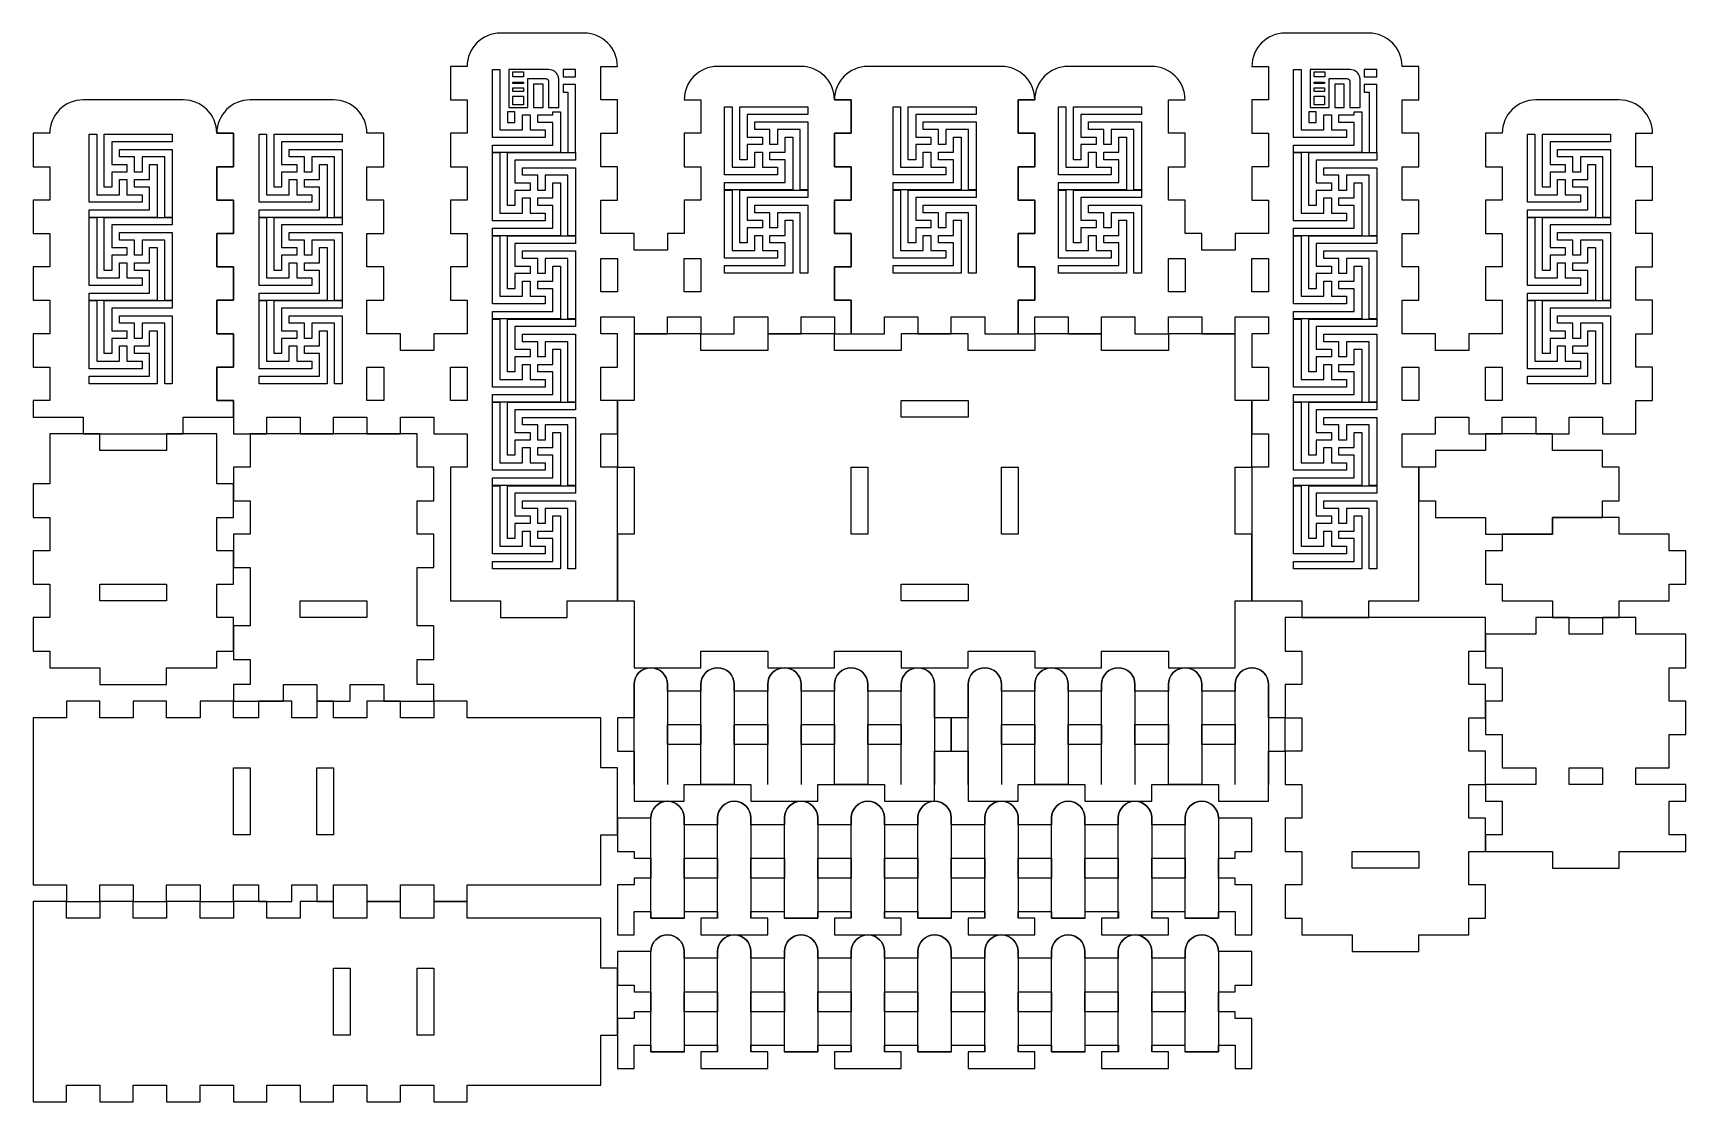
# Model space of a CAD drawing. Extents: x 0 to 1403, y 794 to 1701.
import ezdxf

# ---------------------------------------------------------------- set-up
doc = ezdxf.new("R2010")
doc.units = 0
doc.layers.add('A0130_Printing', color=7, linetype='CONTINUOUS')

msp = doc.modelspace()

# ---------------------------------------------------------------- linework, layer by layer
at = {"layer": 'A0130_Printing', "color": 1}
for points in [[(467.840988, 1700.664957), (396.97499, 1700.664957)], [(1133.982972, 1700.662957), (1063.116973, 1700.662957)], [(368.628991, 1672.318958), (354.455991, 1672.318958), (354.455991, 1643.971959), (368.628991, 1643.971959), (368.628991, 1615.62596), (354.455991, 1615.62596), (354.455991, 1587.27896), (368.628991, 1587.27896), (368.628991, 1558.932961), (354.455991, 1558.932961), (354.455991, 1530.585962), (368.628991, 1530.585962), (368.628991, 1502.239962), (354.455991, 1502.239962), (354.455991, 1473.892963), (368.628991, 1473.892963), (368.628991, 1445.546964), (354.455991, 1445.546964), (354.455991, 1445.546964), (340.281991, 1445.546964), (340.281991, 1431.373964), (311.935992, 1431.373964), (311.935992, 1445.546964), (297.762993, 1445.546964), (297.761993, 1445.546964), (283.588993, 1445.546964), (283.588993, 1473.893963), (297.761993, 1473.893963), (297.761993, 1502.239962), (283.588993, 1502.239962), (283.588993, 1530.586962), (297.761993, 1530.586962), (297.761993, 1558.932961), (283.588993, 1558.932961), (283.588993, 1587.27996), (297.761993, 1587.27996), (297.761993, 1615.62596), (283.588993, 1615.62596)], [(552.880986, 1643.971959), (567.046986, 1643.971959), (567.046986, 1615.62596), (552.880986, 1615.62596), (552.880986, 1587.27896), (567.046986, 1587.27896), (567.046986, 1558.932961), (552.880986, 1558.932961), (552.880986, 1530.585962), (538.706987, 1530.585962), (538.706987, 1516.412962), (510.360987, 1516.412962), (510.360987, 1530.585962), (496.188988, 1530.585962), (496.188988, 1530.585962), (482.015988, 1530.585962), (482.015988, 1558.931961), (496.187988, 1558.931961), (496.187988, 1587.27896), (482.015988, 1587.27896), (482.015988, 1615.62496), (496.187988, 1615.62496), (496.187988, 1643.971959), (482.014988, 1643.971959), (482.014988, 1672.318958), (496.187988, 1672.318958)], [(652.093984, 1672.318958), (581.226985, 1672.318958)], [(822.172679, 1672.318158), (708.786682, 1672.318158)], [(949.730976, 1672.316958), (878.864978, 1672.316958)], [(1034.770974, 1672.316958), (1048.943974, 1672.316958), (1048.943974, 1643.969959), (1034.770974, 1643.969959), (1034.770974, 1615.62296), (1048.942974, 1615.62296), (1048.942974, 1587.27696), (1034.770974, 1587.27696), (1034.770974, 1558.929961), (1048.942974, 1558.929961), (1048.942974, 1530.583962), (1034.769974, 1530.583962), (1034.769974, 1530.583962), (1020.597974, 1530.583962), (1020.597974, 1516.410962), (992.251975, 1516.410962), (992.251975, 1530.583962), (978.077976, 1530.583962), (978.077976, 1558.930961), (963.910976, 1558.930961), (963.910976, 1587.27696), (978.077976, 1587.27696), (978.077976, 1615.62396), (963.910976, 1615.62396), (963.910976, 1643.969959), (978.077976, 1643.969959)], [(1247.369969, 1615.62396), (1233.196969, 1615.62396), (1233.196969, 1587.27796), (1247.369969, 1587.27796), (1247.369969, 1558.930961), (1233.196969, 1558.930961), (1233.196969, 1530.584962), (1247.369969, 1530.584962), (1247.369969, 1502.237962), (1233.196969, 1502.237962), (1233.196969, 1473.891963), (1247.369969, 1473.891963), (1247.369969, 1445.544964), (1233.196969, 1445.544964), (1233.195969, 1445.544964), (1219.02297, 1445.544964), (1219.02297, 1431.371964), (1190.67597, 1431.371964), (1190.67597, 1445.544964), (1176.502971, 1445.544964), (1162.329971, 1445.544964), (1162.329971, 1473.890963), (1176.502971, 1473.890963), (1176.502971, 1502.237962), (1162.329971, 1502.237962), (1162.329971, 1530.583962), (1176.502971, 1530.583962), (1176.502971, 1558.930961), (1162.329971, 1558.930961), (1162.329971, 1587.27696), (1176.502971, 1587.27696), (1176.502971, 1615.62396), (1162.329971, 1615.62396), (1162.329971, 1643.969959), (1176.502971, 1643.969959), (1176.502971, 1672.316958), (1162.329971, 1672.316958)], [(127.684297, 1643.971959), (42.644299, 1643.971959)], [(255.242994, 1643.971959), (184.376995, 1643.971959)], [(680.439683, 1643.972159), (680.439683, 1643.972159), (694.612683, 1643.972159), (694.612683, 1615.62616), (680.439683, 1615.62616), (680.439683, 1587.27916), (694.612683, 1587.27916), (694.612683, 1558.933161), (680.439683, 1558.933161), (680.439683, 1530.586162), (694.612683, 1530.586162), (694.612683, 1502.240162), (680.439683, 1502.240162), (680.439683, 1473.893163), (694.612683, 1473.893163), (694.612683, 1445.547164), (722.959682, 1445.547164), (722.959682, 1459.720164), (751.305681, 1459.720164), (751.305681, 1445.547164), (779.652681, 1445.547164), (779.652681, 1459.720164), (807.99868, 1459.720164), (807.99868, 1445.547164), (836.345679, 1445.547164), (836.345679, 1473.893163), (850.518679, 1473.893163), (850.518679, 1502.240162), (836.345679, 1502.240162), (836.345679, 1530.586162), (850.518679, 1530.586162), (850.518679, 1558.933161), (836.345679, 1558.933161), (836.345679, 1587.27916), (850.518679, 1587.27916), (850.518679, 1615.62616), (836.345679, 1615.62616), (836.345679, 1643.972159), (850.518679, 1643.972159)], [(694.612983, 1615.62596), (694.612983, 1643.971959), (680.439983, 1643.971959), (680.439983, 1643.971959)], [(850.518979, 1643.969959), (850.518979, 1643.969959), (836.344979, 1643.969959), (836.344979, 1615.62396), (850.518979, 1615.62396), (850.518979, 1615.62596)], [(1346.581966, 1643.969959), (1275.715968, 1643.969959)], [(14.2983, 1615.62596), (14.2983, 1615.62596), (0.1253, 1615.62596), (0.1253, 1587.27896), (14.2983, 1587.27896), (14.2983, 1558.932961), (0.1253, 1558.932961), (0.1253, 1530.585962), (14.2983, 1530.585962), (14.2983, 1502.239962), (0.1253, 1502.239962), (0.1253, 1473.892963), (14.2983, 1473.892963), (14.2983, 1445.546964), (0.1253, 1445.546964), (0.1253, 1417.199965), (14.2983, 1417.199965), (14.2983, 1388.853965), (0.1253, 1388.853965), (0.1253, 1374.680966), (42.644299, 1374.680966), (42.644299, 1360.507966), (127.684297, 1360.507966), (127.684297, 1374.680966), (170.203296, 1374.680966), (170.203296, 1388.853965), (156.030296, 1388.853965), (156.030296, 1417.199965), (170.203296, 1417.199965), (170.203296, 1445.546964), (156.030296, 1445.546964), (156.030296, 1473.892963), (170.203296, 1473.892963), (170.203296, 1502.239962), (156.030296, 1502.239962), (156.030296, 1530.585962), (170.203296, 1530.585962), (170.203296, 1558.932961), (156.030296, 1558.932961), (156.030296, 1587.27896), (170.203296, 1587.27896), (170.203296, 1615.62596), (156.030296, 1615.62596), (156.030296, 1615.62596)], [(156.029996, 1615.62596), (156.029996, 1615.62596), (170.203996, 1615.62596), (170.203996, 1587.27896), (156.029996, 1587.27896), (156.029996, 1558.932961), (170.203996, 1558.932961), (170.203996, 1530.585962), (156.029996, 1530.585962), (156.029996, 1502.239962), (170.203996, 1502.239962), (170.203996, 1473.892963), (156.029996, 1473.892963), (156.029996, 1445.546964), (170.203996, 1445.546964), (170.203996, 1417.199965), (156.029996, 1417.199965), (156.029996, 1388.853965), (170.203996, 1388.853965), (170.203996, 1360.507966), (198.549995, 1360.507966), (198.549995, 1374.680966), (226.896994, 1374.680966), (226.896994, 1360.507966), (255.242994, 1360.507966), (255.242994, 1374.680966), (283.588993, 1374.680966), (283.588993, 1360.507966), (311.935992, 1360.507966), (311.935992, 1374.680966), (340.281991, 1374.680966), (340.281991, 1360.507966), (354.455991, 1360.507966), (354.455991, 1360.507966), (368.628991, 1360.507966), (368.628991, 1332.161967), (354.455991, 1332.161967), (354.455991, 1218.77697), (396.97499, 1218.77697), (396.97499, 1204.60397), (453.667989, 1204.60397), (453.667989, 1218.77697), (496.187988, 1218.77697), (496.187988, 1332.161967), (482.014988, 1332.161967), (482.014988, 1360.507966), (496.187988, 1360.507966), (496.187988, 1388.854965), (482.014988, 1388.854965), (482.014988, 1417.200965), (496.187988, 1417.200965), (496.187988, 1445.548964), (482.013988, 1445.548964), (482.013988, 1459.721964), (510.359987, 1459.721964), (510.359987, 1445.548964), (538.705987, 1445.548964), (538.705987, 1459.721964), (567.052986, 1459.721964), (567.052986, 1445.548964), (595.398985, 1445.548964), (595.398985, 1459.721964), (623.745984, 1459.721964), (623.745984, 1445.548964), (652.091984, 1445.548964), (652.091984, 1459.721964), (680.438983, 1459.721964), (680.438983, 1445.548964), (694.612983, 1445.548964), (694.612983, 1473.894963), (680.439983, 1473.894963), (680.439983, 1502.241962), (694.612983, 1502.241962), (694.612983, 1530.587962), (680.439983, 1530.587962), (680.439983, 1558.934961), (694.612983, 1558.934961), (694.612983, 1587.28096), (680.439983, 1587.28096), (680.439983, 1615.62796), (694.612983, 1615.62796), (694.612983, 1615.62596)], [(850.518979, 1615.62596), (850.518979, 1587.27896), (836.344979, 1587.27896), (836.344979, 1558.932961), (850.518979, 1558.932961), (850.518979, 1530.585962), (836.344979, 1530.585962), (836.344979, 1502.239962), (850.518979, 1502.239962), (850.518979, 1473.892963), (836.344979, 1473.892963), (836.344979, 1445.546964), (850.519979, 1445.546964), (850.519979, 1459.719964), (878.865978, 1459.719964), (878.865978, 1445.546964), (907.212977, 1445.546964), (907.212977, 1459.719964), (935.558977, 1459.719964), (935.558977, 1445.546964), (963.905976, 1445.546964), (963.905976, 1459.719964), (992.251975, 1459.719964), (992.251975, 1445.546964), (1020.598974, 1445.546964), (1020.598974, 1459.719964), (1048.944974, 1459.719964), (1048.944974, 1445.546964), (1034.770974, 1445.546964), (1034.770974, 1417.198965), (1048.942974, 1417.198965), (1048.942974, 1388.852965), (1034.770974, 1388.852965), (1034.770974, 1360.505966), (1048.942974, 1360.505966), (1048.942974, 1332.159967), (1034.770974, 1332.159967), (1034.770974, 1218.77497), (1077.289973, 1218.77497), (1077.289973, 1204.60197), (1133.982972, 1204.60197), (1133.982972, 1218.77497), (1176.502971, 1218.77497), (1176.501971, 1332.159967), (1162.328971, 1332.159967), (1162.328971, 1360.505966), (1176.501971, 1360.505966), (1176.502971, 1360.505966), (1190.67597, 1360.505966), (1190.67597, 1374.678966), (1219.02297, 1374.678966), (1219.02297, 1360.505966), (1247.368969, 1360.505966), (1247.368969, 1374.678966), (1275.715968, 1374.678966), (1275.715968, 1360.505966), (1304.061967, 1360.505966), (1304.061967, 1374.678966), (1332.407967, 1374.678966), (1332.407967, 1360.505966), (1360.754966, 1360.505966), (1360.754966, 1388.851965), (1374.927966, 1388.851965), (1374.927966, 1417.197965), (1360.754966, 1417.197965), (1360.754966, 1445.544964), (1374.927966, 1445.544964), (1374.927966, 1473.890963), (1360.754966, 1473.890963), (1360.754966, 1502.237962), (1374.927966, 1502.237962), (1374.927966, 1530.583962), (1360.754966, 1530.583962), (1360.754966, 1558.930961), (1374.927966, 1558.930961), (1374.927966, 1587.27696), (1360.754966, 1587.27696), (1360.754966, 1615.62396), (1374.927966, 1615.62396), (1374.927966, 1615.62396)], [(510.360987, 1147.908971), (510.360987, 1119.562972), (496.187988, 1119.562972), (496.187988, 1091.215973), (510.360987, 1091.215973), (510.360987, 1062.869973), (510.360987, 1062.869973), (510.360987, 1048.696974), (552.880986, 1048.696974), (552.880986, 1062.869973), (567.053986, 1062.869973), (595.399985, 1062.869973), (609.573985, 1062.869973), (609.573985, 1048.696974), (666.266983, 1048.696974), (666.266983, 1062.869973), (680.439983, 1062.869973), (708.785982, 1062.869973), (722.959982, 1062.869973), (722.959982, 1048.696974), (765.478981, 1048.696974), (765.478981, 1091.215973), (779.651981, 1091.215973), (779.651981, 1119.562972), (765.478981, 1119.562972)], [(567.053986, 1147.908971), (567.053986, 1142.239971), (538.706987, 1142.239971), (538.706987, 1147.908971)], [(623.746984, 1147.908971), (623.746984, 1142.239971), (595.399985, 1142.239971), (595.399985, 1147.908971)], [(680.439983, 1147.908971), (680.439983, 1142.239971), (652.092984, 1142.239971), (652.092984, 1147.908971)], [(737.132982, 1147.908971), (737.132982, 1142.239971), (708.785982, 1142.239971), (708.785982, 1147.908971)], [(765.478981, 1119.562972), (765.478981, 1147.908971), (765.478981, 1147.908971)], [(793.82598, 1147.908971), (793.82598, 1119.562972), (779.652981, 1119.562972), (779.652981, 1091.215973), (793.82598, 1091.215973), (793.82598, 1062.869973), (793.82598, 1062.869973), (793.82598, 1048.696974), (836.344979, 1048.696974), (836.344979, 1062.869973), (850.517979, 1062.869973), (878.864978, 1062.869973), (893.037978, 1062.869973), (893.037978, 1048.696974), (949.730976, 1048.696974), (949.730976, 1062.869973), (963.903976, 1062.869973), (992.250975, 1062.869973), (1006.423975, 1062.869973), (1006.423975, 1048.696974), (1048.943974, 1048.696974), (1048.943974, 1091.215973), (1063.116973, 1091.215973), (1063.116973, 1119.562972), (1048.943974, 1119.562972)], [(850.517979, 1147.908971), (850.517979, 1142.239971), (822.171979, 1142.239971), (822.171979, 1147.908971)], [(907.210977, 1147.908971), (907.210977, 1142.239971), (878.864978, 1142.239971), (878.864978, 1147.908971)], [(963.903976, 1147.908971), (963.903976, 1142.239971), (935.557977, 1142.239971), (935.557977, 1147.908971)], [(1020.596974, 1147.908971), (1020.596974, 1142.239971), (992.250975, 1142.239971), (992.250975, 1147.908971)], [(1048.943974, 1119.562972), (1048.943974, 1147.908971), (1048.943974, 1147.908971)], [(652.093984, 1048.696974), (652.092984, 1048.696974)], [(524.533987, 1034.522974), (496.187988, 1034.522974), (496.187988, 1006.176975), (510.360987, 1006.176975), (510.360987, 1000.507975), (524.533987, 1000.507975), (524.533987, 983.499975), (510.360987, 983.499975), (510.360987, 977.829976), (496.187988, 977.829976), (496.187988, 935.310977), (510.360987, 935.310977), (510.360987, 949.483976), (510.360987, 955.152976), (524.533987, 955.152976), (524.533987, 949.483976), (552.880986, 949.483976), (553.003986, 949.483976), (553.003986, 955.152976), (581.103985, 955.152976), (581.103985, 949.483976), (567.053986, 949.483976), (567.053986, 935.310977), (623.746984, 935.310977), (623.746984, 949.483976), (609.573985, 949.483976), (609.573985, 955.152976), (637.674984, 955.152976), (637.674984, 949.483976), (637.919984, 949.483976), (666.266983, 949.483976), (666.450983, 949.483976), (666.450983, 955.152976), (694.551983, 955.152976), (694.551983, 949.483976), (680.439983, 949.483976), (680.439983, 935.310977), (737.132982, 935.310977), (737.132982, 949.483976), (723.020982, 949.483976), (723.020982, 955.152976), (751.121981, 955.152976), (751.121981, 949.483976), (751.305981, 949.483976), (779.652981, 949.483976), (779.897981, 949.483976), (779.897981, 955.152976), (807.99898, 955.152976), (807.99898, 949.483976), (793.82598, 949.483976), (793.82598, 935.310977), (850.518979, 935.310977), (850.518979, 949.483976), (836.467979, 949.483976), (836.467979, 955.152976), (864.568978, 955.152976), (864.568978, 949.483976), (864.691978, 949.483976), (893.037978, 949.483976), (893.344978, 949.483976), (893.344978, 955.152976), (921.445977, 955.152976), (921.445977, 949.483976), (907.211977, 949.483976), (907.211977, 935.310977), (963.903976, 935.310977), (963.903976, 949.483976), (949.914976, 949.483976), (949.914976, 955.152976), (978.015976, 955.152976), (978.015976, 949.483976), (978.077976, 949.483976), (1006.423975, 949.483976), (1006.423975, 955.152976), (1020.596974, 955.152976), (1020.596974, 949.483976), (1020.596974, 935.310977), (1034.770974, 935.310977), (1034.770974, 977.829976), (1020.596974, 977.829976), (1020.596974, 983.499975), (1006.423975, 983.499975), (1006.423975, 1000.507975), (1020.596974, 1000.507975)], [(581.226985, 1034.522974), (581.226985, 1028.853974), (552.880986, 1028.853974), (552.880986, 1034.522974)], [(637.919984, 1034.522974), (637.919984, 1028.853974), (609.573985, 1028.853974), (609.573985, 1034.522974)], [(694.612983, 1034.522974), (694.612983, 1028.853974), (666.266983, 1028.853974), (666.266983, 1034.522974)], [(751.305981, 1034.522974), (751.305981, 1028.853974), (722.959982, 1028.853974), (722.959982, 1034.522974)], [(807.99898, 1034.522974), (807.99898, 1028.853974), (779.652981, 1028.853974), (779.652981, 1034.522974)], [(864.691978, 1034.522974), (864.691978, 1028.853974), (836.344979, 1028.853974), (836.344979, 1034.522974)], [(921.384977, 1034.522974), (921.384977, 1028.853974), (893.037978, 1028.853974), (893.037978, 1034.522974)], [(978.077976, 1034.522974), (978.077976, 1028.853974), (949.730976, 1028.853974), (949.730976, 1034.522974)], [(1020.596974, 1000.507975), (1020.596974, 1006.176975), (1034.770974, 1006.176975), (1034.770974, 1034.522974), (1006.423975, 1034.522974)], [(652.093984, 935.310977), (652.092984, 935.310977)], [(524.533987, 921.137977), (496.187988, 921.137977), (496.187988, 892.790978), (510.360987, 892.790978), (510.360987, 887.121978), (524.533987, 887.121978), (524.533987, 870.113978), (510.360987, 870.113978), (510.360987, 864.444978), (496.187988, 864.444978), (496.187988, 821.924979), (510.360987, 821.924979), (510.360987, 836.097979), (510.360987, 841.767979), (524.533987, 841.767979), (524.533987, 836.097979), (552.880986, 836.097979), (553.003986, 836.097979), (553.003986, 841.767979), (581.103985, 841.767979), (581.103985, 836.097979), (567.053986, 836.097979), (567.053986, 821.924979), (623.746984, 821.924979), (623.746984, 836.097979), (609.573985, 836.097979), (609.573985, 841.767979), (637.674984, 841.767979), (637.674984, 836.097979), (637.919984, 836.097979), (666.266983, 836.097979), (666.450983, 836.097979), (666.450983, 841.767979), (694.551983, 841.767979), (694.551983, 836.097979), (680.439983, 836.097979), (680.439983, 821.924979), (737.132982, 821.924979), (737.132982, 836.097979), (723.020982, 836.097979), (723.020982, 841.767979), (751.121981, 841.767979), (751.121981, 836.097979), (751.305981, 836.097979), (779.652981, 836.097979), (779.897981, 836.097979), (779.897981, 841.767979), (807.99898, 841.767979), (807.99898, 836.097979), (793.82598, 836.097979), (793.82598, 821.924979), (850.518979, 821.924979), (850.518979, 836.097979), (836.467979, 836.097979), (836.467979, 841.767979), (864.568978, 841.767979), (864.568978, 836.097979), (864.691978, 836.097979), (893.037978, 836.097979), (893.344978, 836.097979), (893.344978, 841.767979), (921.445977, 841.767979), (921.445977, 836.097979), (907.211977, 836.097979), (907.211977, 821.924979), (963.903976, 821.924979), (963.903976, 836.097979), (949.914976, 836.097979), (949.914976, 841.767979), (978.015976, 841.767979), (978.015976, 836.097979), (978.077976, 836.097979), (1006.423975, 836.097979), (1006.423975, 841.767979), (1020.596974, 841.767979), (1020.596974, 836.097979), (1020.596974, 821.924979), (1034.770974, 821.924979), (1034.770974, 864.444978), (1020.596974, 864.444978), (1020.596974, 870.113978), (1006.423975, 870.113978), (1006.423975, 887.121978), (1020.596974, 887.121978)], [(581.226985, 921.137977), (581.226985, 915.467977), (552.880986, 915.467977), (552.880986, 921.137977)], [(637.919984, 921.137977), (637.919984, 915.467977), (609.573985, 915.467977), (609.573985, 921.137977)], [(694.612983, 921.137977), (694.612983, 915.467977), (666.266983, 915.467977), (666.266983, 921.137977)], [(751.305981, 921.137977), (751.305981, 915.467977), (722.959982, 915.467977), (722.959982, 921.137977)], [(807.99898, 921.137977), (807.99898, 915.467977), (779.652981, 915.467977), (779.652981, 921.137977)], [(864.691978, 921.137977), (864.691978, 915.467977), (836.344979, 915.467977), (836.344979, 921.137977)], [(921.384977, 921.137977), (921.384977, 915.467977), (893.037978, 915.467977), (893.037978, 921.137977)], [(978.077976, 921.137977), (978.077976, 915.467977), (949.730976, 915.467977), (949.730976, 921.137977)], [(1020.596974, 887.121978), (1020.596974, 892.790978), (1034.770974, 892.790978), (1034.770974, 921.137977), (1006.423975, 921.137977)]]:
    msp.add_lwpolyline(points, dxfattribs=at)
for points in [[(390.01379, 1618.47166), (390.01379, 1669.801658), (396.44379, 1669.801658), (396.44379, 1618.47166), (402.87479, 1618.47166), (409.24579, 1618.47166), (415.67579, 1618.47166), (415.67579, 1631.305659), (422.106789, 1631.305659), (422.106789, 1618.47166), (428.536789, 1618.47166), (434.967789, 1618.47166), (434.967789, 1612.05666), (390.01379, 1612.05666)], [(1070.203673, 1618.47166), (1070.203673, 1669.801658), (1076.634673, 1669.801658), (1076.634673, 1618.47166), (1083.064673, 1618.47166), (1089.435673, 1618.47166), (1095.865673, 1618.47166), (1095.865673, 1631.305659), (1102.296672, 1631.305659), (1102.296672, 1618.47166), (1108.726672, 1618.47166), (1115.157672, 1618.47166), (1115.157672, 1612.05666), (1070.203673, 1612.05666)], [(450.028489, 1656.970659), (450.028489, 1650.555659), (454.199489, 1650.555659), (454.199489, 1599.22566), (460.629488, 1599.22566), (460.629488, 1644.136659), (460.629488, 1656.970659)], [(1130.218472, 1656.970659), (1130.218472, 1650.555659), (1134.389472, 1650.555659), (1134.389472, 1599.22566), (1140.819471, 1599.22566), (1140.819471, 1644.136659), (1140.819471, 1656.970659)], [(127.684297, 1643.971959)], [(850.518679, 1643.972159)], [(587.171185, 1586.75886), (587.171185, 1638.088859), (593.601185, 1638.088859), (593.601185, 1586.75886), (600.032185, 1586.75886), (606.403185, 1586.75886), (612.833185, 1586.75886), (612.833185, 1599.59286), (619.264185, 1599.59286), (619.264185, 1586.75886), (625.694184, 1586.75886), (632.125184, 1586.75886), (632.125184, 1580.34386), (587.171185, 1580.34386)], [(730.171182, 1586.75886), (730.171182, 1638.088859), (736.601182, 1638.088859), (736.601182, 1586.75886), (743.032181, 1586.75886), (749.403181, 1586.75886), (755.833181, 1586.75886), (755.833181, 1599.59286), (762.264181, 1599.59286), (762.264181, 1586.75886), (768.694181, 1586.75886), (775.125181, 1586.75886), (775.125181, 1580.34386), (730.171182, 1580.34386)], [(870.495478, 1586.75886), (870.495478, 1638.088859), (876.925478, 1638.088859), (876.925478, 1586.75886), (883.356478, 1586.75886), (889.727478, 1586.75886), (896.157478, 1586.75886), (896.157478, 1599.59286), (902.588477, 1599.59286), (902.588477, 1586.75886), (909.018477, 1586.75886), (915.449477, 1586.75886), (915.449477, 1580.34386), (870.495478, 1580.34386)], [(47.711999, 1563.490661), (47.711999, 1614.81966), (54.141999, 1614.81966), (54.141999, 1563.490661), (60.572998, 1563.490661), (66.943998, 1563.490661), (73.373998, 1563.490661), (73.373998, 1576.324661), (79.804998, 1576.324661), (79.804998, 1563.490661), (86.234998, 1563.490661), (92.665998, 1563.490661), (92.665998, 1557.075661), (47.711999, 1557.075661)], [(191.934095, 1563.490661), (191.934095, 1614.81966), (198.364095, 1614.81966), (198.364095, 1563.490661), (204.795095, 1563.490661), (211.166095, 1563.490661), (217.596095, 1563.490661), (217.596095, 1576.324661), (224.027094, 1576.324661), (224.027094, 1563.490661), (230.457094, 1563.490661), (236.888094, 1563.490661), (236.888094, 1557.075661), (191.934095, 1557.075661)], [(657.787384, 1612.42366), (657.787384, 1567.512661), (651.357384, 1567.512661), (651.357384, 1618.84266), (632.125384, 1618.84266), (632.125384, 1606.00866), (625.694384, 1606.00866), (625.694384, 1618.84266), (619.264385, 1618.84266), (612.833385, 1618.84266), (612.833385, 1625.257659), (657.787384, 1625.257659)], [(800.78738, 1612.42366), (800.78738, 1567.512661), (794.35738, 1567.512661), (794.35738, 1618.84266), (775.125381, 1618.84266), (775.125381, 1606.00866), (768.694381, 1606.00866), (768.694381, 1618.84266), (762.264381, 1618.84266), (755.833381, 1618.84266), (755.833381, 1625.257659), (800.78738, 1625.257659)], [(941.111676, 1612.42366), (941.111676, 1567.512661), (934.681677, 1567.512661), (934.681677, 1618.84266), (915.449677, 1618.84266), (915.449677, 1606.00866), (909.018677, 1606.00866), (909.018677, 1618.84266), (902.588677, 1618.84266), (896.157678, 1618.84266), (896.157678, 1625.257659), (941.111676, 1625.257659)], [(1268.668868, 1563.490661), (1268.668868, 1614.81966), (1275.098868, 1614.81966), (1275.098868, 1563.490661), (1281.529868, 1563.490661), (1287.900868, 1563.490661), (1294.330868, 1563.490661), (1294.330868, 1576.324661), (1300.761867, 1576.324661), (1300.761867, 1563.490661), (1307.191867, 1563.490661), (1313.622867, 1563.490661), (1313.622867, 1557.075661), (1268.668868, 1557.075661)], [(118.328097, 1589.15536), (118.328097, 1544.245361), (111.898097, 1544.245361), (111.898097, 1595.57436), (92.666098, 1595.57436), (92.666098, 1582.74036), (86.235098, 1582.74036), (86.235098, 1595.57436), (79.805098, 1595.57436), (73.374098, 1595.57436), (73.374098, 1601.98936), (118.328097, 1601.98936)], [(262.550193, 1589.15536), (262.550193, 1544.245361), (256.120194, 1544.245361), (256.120194, 1595.57436), (236.888194, 1595.57436), (236.888194, 1582.74036), (230.457194, 1582.74036), (230.457194, 1595.57436), (224.027194, 1595.57436), (217.596195, 1595.57436), (217.596195, 1601.98936), (262.550193, 1601.98936)], [(1339.284967, 1589.15536), (1339.284967, 1544.245361), (1332.854967, 1544.245361), (1332.854967, 1595.57436), (1313.622967, 1595.57436), (1313.622967, 1582.74036), (1307.191967, 1582.74036), (1307.191967, 1595.57436), (1300.761967, 1595.57436), (1294.330968, 1595.57436), (1294.330968, 1601.98936), (1339.284967, 1601.98936)], [(390.01379, 1547.863961), (390.01379, 1599.19396), (396.44379, 1599.19396), (396.44379, 1547.863961), (402.87479, 1547.863961), (409.24579, 1547.863961), (415.67579, 1547.863961), (415.67579, 1560.697961), (422.106789, 1560.697961), (422.106789, 1547.863961), (428.536789, 1547.863961), (434.967789, 1547.863961), (434.967789, 1541.448961), (390.01379, 1541.448961)], [(460.629888, 1573.528761), (460.629888, 1528.617762), (454.199889, 1528.617762), (454.199889, 1579.947761), (434.967889, 1579.947761), (434.967889, 1567.113761), (428.536889, 1567.113761), (428.536889, 1579.947761), (422.106889, 1579.947761), (415.67589, 1579.947761), (415.67589, 1586.36276), (460.629888, 1586.36276)], [(1070.203673, 1547.863961), (1070.203673, 1599.19396), (1076.634673, 1599.19396), (1076.634673, 1547.863961), (1083.064673, 1547.863961), (1089.435673, 1547.863961), (1095.865673, 1547.863961), (1095.865673, 1560.697961), (1102.296672, 1560.697961), (1102.296672, 1547.863961), (1108.726672, 1547.863961), (1115.157672, 1547.863961), (1115.157672, 1541.448961), (1070.203673, 1541.448961)], [(1140.819871, 1573.528761), (1140.819871, 1528.617762), (1134.388872, 1528.617762), (1134.388872, 1579.947761), (1115.157872, 1579.947761), (1115.157872, 1567.113761), (1108.726872, 1567.113761), (1108.726872, 1579.947761), (1102.296872, 1579.947761), (1095.865873, 1579.947761), (1095.865873, 1586.36276), (1140.819871, 1586.36276)], [(587.171185, 1516.151162), (587.171185, 1567.481161), (593.601185, 1567.481161), (593.601185, 1516.151162), (600.032185, 1516.151162), (606.403185, 1516.151162), (612.833185, 1516.151162), (612.833185, 1528.985162), (619.264185, 1528.985162), (619.264185, 1516.151162), (625.694184, 1516.151162), (632.125184, 1516.151162), (632.125184, 1509.736162), (587.171185, 1509.736162)], [(730.171182, 1516.151162), (730.171182, 1567.481161), (736.601182, 1567.481161), (736.601182, 1516.151162), (743.032181, 1516.151162), (749.403181, 1516.151162), (755.833181, 1516.151162), (755.833181, 1528.985162), (762.264181, 1528.985162), (762.264181, 1516.151162), (768.694181, 1516.151162), (775.125181, 1516.151162), (775.125181, 1509.736162), (730.171182, 1509.736162)], [(870.495478, 1516.151162), (870.495478, 1567.481161), (876.925478, 1567.481161), (876.925478, 1516.151162), (883.356478, 1516.151162), (889.727478, 1516.151162), (896.157478, 1516.151162), (896.157478, 1528.985162), (902.588477, 1528.985162), (902.588477, 1516.151162), (909.018477, 1516.151162), (915.449477, 1516.151162), (915.449477, 1509.736162), (870.495478, 1509.736162)], [(47.711999, 1492.883063), (47.711999, 1544.212061), (54.141999, 1544.212061), (54.141999, 1492.883063), (60.572998, 1492.883063), (66.943998, 1492.883063), (73.373998, 1492.883063), (73.373998, 1505.717062), (79.804998, 1505.717062), (79.804998, 1492.883063), (86.234998, 1492.883063), (92.665998, 1492.883063), (92.665998, 1486.468063), (47.711999, 1486.468063)], [(191.934095, 1492.883063), (191.934095, 1544.212061), (198.364095, 1544.212061), (198.364095, 1492.883063), (204.795095, 1492.883063), (211.166095, 1492.883063), (217.596095, 1492.883063), (217.596095, 1505.717062), (224.027094, 1505.717062), (224.027094, 1492.883063), (230.457094, 1492.883063), (236.888094, 1492.883063), (236.888094, 1486.468063), (191.934095, 1486.468063)], [(657.787384, 1541.815961), (657.787384, 1496.904963), (651.357384, 1496.904963), (651.357384, 1548.234961), (632.125384, 1548.234961), (632.125384, 1535.400962), (625.694384, 1535.400962), (625.694384, 1548.234961), (619.264385, 1548.234961), (612.833385, 1548.234961), (612.833385, 1554.649961), (657.787384, 1554.649961)], [(800.78738, 1541.815961), (800.78738, 1496.904963), (794.35738, 1496.904963), (794.35738, 1548.234961), (775.125381, 1548.234961), (775.125381, 1535.400962), (768.694381, 1535.400962), (768.694381, 1548.234961), (762.264381, 1548.234961), (755.833381, 1548.234961), (755.833381, 1554.649961), (800.78738, 1554.649961)], [(941.111676, 1541.815961), (941.111676, 1496.904963), (934.681677, 1496.904963), (934.681677, 1548.234961), (915.449677, 1548.234961), (915.449677, 1535.400962), (909.018677, 1535.400962), (909.018677, 1548.234961), (902.588677, 1548.234961), (896.157678, 1548.234961), (896.157678, 1554.649961), (941.111676, 1554.649961)], [(1268.668868, 1492.883063), (1268.668868, 1544.212061), (1275.098868, 1544.212061), (1275.098868, 1492.883063), (1281.529868, 1492.883063), (1287.900868, 1492.883063), (1294.330868, 1492.883063), (1294.330868, 1505.717062), (1300.761867, 1505.717062), (1300.761867, 1492.883063), (1307.191867, 1492.883063), (1313.622867, 1492.883063), (1313.622867, 1486.468063), (1268.668868, 1486.468063)], [(118.328097, 1518.547662), (118.328097, 1473.637663), (111.898097, 1473.637663), (111.898097, 1524.966662), (92.666098, 1524.966662), (92.666098, 1512.132662), (86.235098, 1512.132662), (86.235098, 1524.966662), (79.805098, 1524.966662), (73.374098, 1524.966662), (73.374098, 1531.381662), (118.328097, 1531.381662)], [(262.550193, 1518.547662), (262.550193, 1473.637663), (256.120194, 1473.637663), (256.120194, 1524.966662), (236.888194, 1524.966662), (236.888194, 1512.132662), (230.457194, 1512.132662), (230.457194, 1524.966662), (224.027194, 1524.966662), (217.596195, 1524.966662), (217.596195, 1531.381662), (262.550193, 1531.381662)], [(1339.284967, 1518.547662), (1339.284967, 1473.637663), (1332.854967, 1473.637663), (1332.854967, 1524.966662), (1313.622967, 1524.966662), (1313.622967, 1512.132662), (1307.191967, 1512.132662), (1307.191967, 1524.966662), (1300.761967, 1524.966662), (1294.330968, 1524.966662), (1294.330968, 1531.381662), (1339.284967, 1531.381662)], [(390.01379, 1477.256263), (390.01379, 1528.586262), (396.44379, 1528.586262), (396.44379, 1477.256263), (402.87479, 1477.256263), (409.24579, 1477.256263), (415.67579, 1477.256263), (415.67579, 1490.090263), (422.106789, 1490.090263), (422.106789, 1477.256263), (428.536789, 1477.256263), (434.967789, 1477.256263), (434.967789, 1470.841263), (390.01379, 1470.841263)], [(460.629888, 1502.921062), (460.629888, 1458.010064), (454.199889, 1458.010064), (454.199889, 1509.340062), (434.967889, 1509.340062), (434.967889, 1496.506063), (428.536889, 1496.506063), (428.536889, 1509.340062), (422.106889, 1509.340062), (415.67589, 1509.340062), (415.67589, 1515.755062), (460.629888, 1515.755062)], [(1070.203673, 1477.256263), (1070.203673, 1528.586262), (1076.634673, 1528.586262), (1076.634673, 1477.256263), (1083.064673, 1477.256263), (1089.435673, 1477.256263), (1095.865673, 1477.256263), (1095.865673, 1490.090263), (1102.296672, 1490.090263), (1102.296672, 1477.256263), (1108.726672, 1477.256263), (1115.157672, 1477.256263), (1115.157672, 1470.841263), (1070.203673, 1470.841263)], [(1140.819871, 1502.921062), (1140.819871, 1458.010064), (1134.388872, 1458.010064), (1134.388872, 1509.340062), (1115.157872, 1509.340062), (1115.157872, 1496.506063), (1108.726872, 1496.506063), (1108.726872, 1509.340062), (1102.296872, 1509.340062), (1095.865873, 1509.340062), (1095.865873, 1515.755062), (1140.819871, 1515.755062)], [(496.188988, 1480.979963), (482.015988, 1480.979963), (482.015988, 1509.325962), (496.188988, 1509.325962)], [(567.048986, 1480.979963), (552.875986, 1480.979963), (552.875986, 1509.325962), (567.048986, 1509.325962)], [(963.909976, 1509.325962), (978.082976, 1509.325962), (978.082976, 1480.979963), (963.909976, 1480.979963)], [(1034.769974, 1509.325962), (1048.942974, 1509.325962), (1048.942974, 1480.979963), (1034.769974, 1480.979963)], [(47.711999, 1422.275364), (47.711999, 1473.604363), (54.141999, 1473.604363), (54.141999, 1422.275364), (60.572998, 1422.275364), (66.943998, 1422.275364), (73.373998, 1422.275364), (73.373998, 1435.109364), (79.804998, 1435.109364), (79.804998, 1422.275364), (86.234998, 1422.275364), (92.665998, 1422.275364), (92.665998, 1415.860365), (47.711999, 1415.860365)], [(191.934095, 1422.275364), (191.934095, 1473.604363), (198.364095, 1473.604363), (198.364095, 1422.275364), (204.795095, 1422.275364), (211.166095, 1422.275364), (217.596095, 1422.275364), (217.596095, 1435.109364), (224.027094, 1435.109364), (224.027094, 1422.275364), (230.457094, 1422.275364), (236.888094, 1422.275364), (236.888094, 1415.860365), (191.934095, 1415.860365)], [(1268.668868, 1422.275364), (1268.668868, 1473.604363), (1275.098868, 1473.604363), (1275.098868, 1422.275364), (1281.529868, 1422.275364), (1287.900868, 1422.275364), (1294.330868, 1422.275364), (1294.330868, 1435.109364), (1300.761867, 1435.109364), (1300.761867, 1422.275364), (1307.191867, 1422.275364), (1313.622867, 1422.275364), (1313.622867, 1415.860365), (1268.668868, 1415.860365)], [(118.328097, 1447.940164), (118.328097, 1403.029165), (111.898097, 1403.029165), (111.898097, 1454.359164), (92.666098, 1454.359164), (92.666098, 1441.525164), (86.235098, 1441.525164), (86.235098, 1454.359164), (79.805098, 1454.359164), (73.374098, 1454.359164), (73.374098, 1460.774163), (118.328097, 1460.774163)], [(262.550193, 1447.940164), (262.550193, 1403.029165), (256.120194, 1403.029165), (256.120194, 1454.359164), (236.888194, 1454.359164), (236.888194, 1441.525164), (230.457194, 1441.525164), (230.457194, 1454.359164), (224.027194, 1454.359164), (217.596195, 1454.359164), (217.596195, 1460.774163), (262.550193, 1460.774163)], [(1339.284967, 1447.940164), (1339.284967, 1403.029165), (1332.854967, 1403.029165), (1332.854967, 1454.359164), (1313.622967, 1454.359164), (1313.622967, 1441.525164), (1307.191967, 1441.525164), (1307.191967, 1454.359164), (1300.761967, 1454.359164), (1294.330968, 1454.359164), (1294.330968, 1460.774163), (1339.284967, 1460.774163)], [(390.01379, 1406.648665), (390.01379, 1457.978664), (396.44379, 1457.978664), (396.44379, 1406.648665), (402.87479, 1406.648665), (409.24579, 1406.648665), (415.67579, 1406.648665), (415.67579, 1419.482665), (422.106789, 1419.482665), (422.106789, 1406.648665), (428.536789, 1406.648665), (434.967789, 1406.648665), (434.967789, 1400.233665), (390.01379, 1400.233665)], [(1020.596974, 1445.546964), (963.903976, 1445.546964), (963.903976, 1431.373964), (907.211977, 1431.373964), (907.211977, 1445.546964), (850.518979, 1445.546964), (850.518979, 1431.373964), (793.82598, 1431.373964), (793.82598, 1445.546964), (737.132982, 1445.546964), (737.132982, 1431.373964), (680.439983, 1431.373964), (680.439983, 1445.546964), (623.746984, 1445.546964), (623.746984, 1431.373964), (567.053986, 1431.373964), (567.053986, 1445.546964), (510.360987, 1445.546964), (510.360987, 1388.853965), (496.187988, 1388.853965), (496.187988, 1332.160967), (510.360987, 1332.160967), (510.360987, 1275.467968), (496.187988, 1275.467968), (496.187988, 1218.77497), (510.360987, 1218.77497), (510.360987, 1162.081971), (567.053986, 1162.081971), (567.053986, 1176.255971), (623.746984, 1176.255971), (623.746984, 1162.081971), (680.439983, 1162.081971), (680.439983, 1176.255971), (737.132982, 1176.255971), (737.132982, 1162.081971), (793.82598, 1162.081971), (793.82598, 1176.255971), (850.518979, 1176.255971), (850.518979, 1162.081971), (907.211977, 1162.081971), (907.211977, 1176.255971), (963.903976, 1176.255971), (963.903976, 1162.081971), (1020.596974, 1162.081971), (1020.596974, 1218.77497), (1034.770974, 1218.77497), (1034.770974, 1275.467968), (1020.596974, 1275.467968), (1020.596974, 1332.160967), (1034.770974, 1332.160967), (1034.770974, 1388.853965), (1020.596974, 1388.853965)], [(1070.203673, 1406.648665), (1070.203673, 1457.978664), (1076.634673, 1457.978664), (1076.634673, 1406.648665), (1083.064673, 1406.648665), (1089.435673, 1406.648665), (1095.865673, 1406.648665), (1095.865673, 1419.482665), (1102.296672, 1419.482665), (1102.296672, 1406.648665), (1108.726672, 1406.648665), (1115.157672, 1406.648665), (1115.157672, 1400.233665), (1070.203673, 1400.233665)], [(460.629888, 1432.313464), (460.629888, 1387.402465), (454.199889, 1387.402465), (454.199889, 1438.732464), (434.967889, 1438.732464), (434.967889, 1425.898464), (428.536889, 1425.898464), (428.536889, 1438.732464), (422.106889, 1438.732464), (415.67589, 1438.732464), (415.67589, 1445.147464), (460.629888, 1445.147464)], [(1140.819871, 1432.313464), (1140.819871, 1387.402465), (1134.388872, 1387.402465), (1134.388872, 1438.732464), (1115.157872, 1438.732464), (1115.157872, 1425.898464), (1108.726872, 1425.898464), (1108.726872, 1438.732464), (1102.296872, 1438.732464), (1095.865873, 1438.732464), (1095.865873, 1445.147464), (1140.819871, 1445.147464)], [(297.762993, 1388.852965), (283.589993, 1388.852965), (283.589993, 1417.198965), (297.762993, 1417.198965)], [(368.628991, 1388.852965), (354.455991, 1388.852965), (354.455991, 1417.198965), (368.628991, 1417.198965)], [(1162.328971, 1417.198965), (1176.501971, 1417.198965), (1176.501971, 1388.852965), (1162.328971, 1388.852965)], [(1233.194969, 1417.198965), (1247.367969, 1417.198965), (1247.367969, 1388.852965), (1233.194969, 1388.852965)], [(390.01379, 1336.040967), (390.01379, 1387.370965), (396.44379, 1387.370965), (396.44379, 1336.040967), (402.87479, 1336.040967), (409.24579, 1336.040967), (415.67579, 1336.040967), (415.67579, 1348.874966), (422.106789, 1348.874966), (422.106789, 1336.040967), (428.536789, 1336.040967), (434.967789, 1336.040967), (434.967789, 1329.625967), (390.01379, 1329.625967)], [(793.82498, 1374.680966), (737.131982, 1374.680966), (737.131982, 1388.853965), (793.82498, 1388.853965)], [(1070.203673, 1336.040967), (1070.203673, 1387.370965), (1076.634673, 1387.370965), (1076.634673, 1336.040967), (1083.064673, 1336.040967), (1089.435673, 1336.040967), (1095.865673, 1336.040967), (1095.865673, 1348.874966), (1102.296672, 1348.874966), (1102.296672, 1336.040967), (1108.726672, 1336.040967), (1115.157672, 1336.040967), (1115.157672, 1329.625967), (1070.203673, 1329.625967)], [(460.629888, 1361.705766), (460.629888, 1316.794767), (454.199889, 1316.794767), (454.199889, 1368.124766), (434.967889, 1368.124766), (434.967889, 1355.290766), (428.536889, 1355.290766), (428.536889, 1368.124766), (422.106889, 1368.124766), (415.67589, 1368.124766), (415.67589, 1374.539766), (460.629888, 1374.539766)], [(1140.819871, 1361.705766), (1140.819871, 1316.795767), (1134.388872, 1316.795767), (1134.388872, 1368.124766), (1115.157872, 1368.124766), (1115.157872, 1355.290766), (1108.726872, 1355.290766), (1108.726872, 1368.124766), (1102.296872, 1368.124766), (1095.865873, 1368.124766), (1095.865873, 1374.539766), (1140.819871, 1374.539766)], [(156.029996, 1162.081971), (156.029996, 1176.255971), (170.203996, 1176.255971), (170.203996, 1204.60197), (156.029996, 1204.60197), (156.029996, 1232.947969), (170.203996, 1232.947969), (170.203996, 1261.294968), (156.029996, 1261.294968), (156.029996, 1289.640968), (170.203996, 1289.640968), (170.203996, 1317.987967), (156.029996, 1317.987967), (156.029996, 1360.507966), (113.510997, 1360.507966), (113.510997, 1346.333966), (56.817999, 1346.333966), (56.817999, 1360.507966), (14.298, 1360.507966), (14.298, 1317.987967), (0.125, 1317.987967), (0.125, 1289.640968), (14.298, 1289.640968), (14.298, 1261.294968), (0.125, 1261.294968), (0.125, 1232.947969), (14.298, 1232.947969), (14.298, 1204.60197), (0.125, 1204.60197), (0.125, 1176.255971), (14.298, 1176.255971), (14.298, 1162.081971), (56.817999, 1162.081971), (56.817999, 1147.908971), (113.510997, 1147.908971), (113.510997, 1162.081971)], [(340.281991, 1303.814967), (340.281991, 1332.160967), (326.108992, 1332.160967), (326.108992, 1360.507966), (184.376995, 1360.507966), (184.376995, 1332.160967), (170.203996, 1332.160967), (170.203996, 1303.814967), (184.376995, 1303.814967), (184.376995, 1275.467968), (170.203996, 1275.467968), (170.203996, 1247.121969), (184.376995, 1247.121969), (184.376995, 1197.51497), (170.203996, 1197.51497), (170.203996, 1169.168971), (184.376995, 1169.168971), (184.376995, 1147.908971), (170.203996, 1147.908971), (170.203996, 1133.735972), (212.722995, 1133.735972), (212.722995, 1147.908971), (241.069994, 1147.908971), (241.069994, 1133.735972), (269.415993, 1133.735972), (269.415993, 1147.908971), (297.762993, 1147.908971), (297.762993, 1133.735972), (340.281991, 1133.735972), (340.281991, 1147.908971), (326.108992, 1147.908971), (326.108992, 1169.168971), (340.281991, 1169.168971), (340.281991, 1197.51497), (326.108992, 1197.51497), (326.108992, 1247.121969), (340.281991, 1247.121969), (340.281991, 1275.467968), (326.108992, 1275.467968), (326.108992, 1303.814967)], [(1190.67567, 1346.334166), (1190.67567, 1332.161167), (1176.502671, 1332.161167), (1176.502671, 1303.814167), (1190.67567, 1303.814167), (1190.67567, 1289.641168), (1233.195669, 1289.641168), (1233.195669, 1275.468168), (1289.888668, 1275.468168), (1289.888668, 1289.641168), (1332.407667, 1289.641168), (1332.407667, 1303.814167), (1346.581666, 1303.814167), (1346.581666, 1332.161167), (1332.407667, 1332.161167), (1332.407667, 1346.334166), (1289.888668, 1346.334166), (1289.888668, 1360.507166), (1233.195669, 1360.507166), (1233.195669, 1346.334166)], [(708.785982, 1275.467968), (694.612983, 1275.467968), (694.612983, 1332.160967), (708.785982, 1332.160967)], [(836.344979, 1275.467968), (822.171979, 1275.467968), (822.171979, 1332.160967), (836.344979, 1332.160967)], [(390.01379, 1265.174868), (390.01379, 1316.503867), (396.44379, 1316.503867), (396.44379, 1265.174868), (402.87479, 1265.174868), (409.24579, 1265.174868), (415.67579, 1265.174868), (415.67579, 1278.008868), (422.106789, 1278.008868), (422.106789, 1265.174868), (428.536789, 1265.174868), (434.967789, 1265.174868), (434.967789, 1258.759869), (390.01379, 1258.759869)], [(1070.203673, 1265.174868), (1070.203673, 1316.504867), (1076.634673, 1316.504867), (1076.634673, 1265.174868), (1083.064673, 1265.174868), (1089.435673, 1265.174868), (1095.865673, 1265.174868), (1095.865673, 1278.008868), (1102.296672, 1278.008868), (1102.296672, 1265.174868), (1108.726672, 1265.174868), (1115.157672, 1265.174868), (1115.157672, 1258.759869), (1070.203673, 1258.759869)], [(460.629888, 1290.839668), (460.629888, 1245.928669), (454.199889, 1245.928669), (454.199889, 1297.258668), (434.967889, 1297.258668), (434.967889, 1284.424668), (428.536889, 1284.424668), (428.536889, 1297.258668), (422.106889, 1297.258668), (415.67589, 1297.258668), (415.67589, 1303.673667), (460.629888, 1303.673667)], [(1140.819871, 1290.839668), (1140.819871, 1245.928669), (1134.388872, 1245.928669), (1134.388872, 1297.258668), (1115.157872, 1297.258668), (1115.157872, 1284.424668), (1108.726872, 1284.424668), (1108.726872, 1297.258668), (1102.296872, 1297.258668), (1095.865873, 1297.258668), (1095.865873, 1303.673667), (1140.819871, 1303.673667)], [(1247.368969, 1275.468068), (1247.368969, 1261.295068), (1233.195969, 1261.295068), (1233.195969, 1232.948069), (1247.368969, 1232.948069), (1247.368969, 1218.77507), (1289.888968, 1218.77507), (1289.888968, 1204.60207), (1346.581966, 1204.60207), (1346.581966, 1218.77507), (1389.100965, 1218.77507), (1389.100965, 1232.948069), (1403.274965, 1232.948069), (1403.274965, 1261.295068), (1389.100965, 1261.295068), (1389.100965, 1275.468068), (1346.581966, 1275.468068), (1346.581966, 1289.641068), (1289.888968, 1289.641068), (1289.888968, 1275.468068)], [(56.817999, 1232.947969), (113.510997, 1232.947969), (113.510997, 1218.77497), (56.817999, 1218.77497)], [(793.82498, 1218.77597), (737.131982, 1218.77597), (737.131982, 1232.948969), (793.82498, 1232.948969)], [(283.589993, 1204.60097), (226.896994, 1204.60097), (226.896994, 1218.77397), (283.589993, 1218.77397)], [(354.455691, 1218.77507), (354.455691, 1218.77507)], [(1176.502871, 1218.77507), (1176.502871, 1218.77507)], [(1233.195969, 1176.255971), (1233.195969, 1204.60197), (1063.116973, 1204.60197), (1063.116973, 1176.255971), (1077.289973, 1176.255971), (1077.289973, 1147.908971), (1063.116973, 1147.908971), (1063.116973, 1119.562972), (1077.289973, 1119.562972), (1077.289973, 1091.215973), (1063.116973, 1091.215973), (1063.116973, 1062.869973), (1077.289973, 1062.869973), (1077.289973, 1034.522974), (1063.116973, 1034.522974), (1063.116973, 1006.176975), (1077.289973, 1006.176975), (1077.289973, 977.829976), (1063.116973, 977.829976), (1063.116973, 949.483976), (1077.289973, 949.483976), (1077.289973, 935.310977), (1119.809972, 935.310977), (1119.809972, 921.137977), (1176.502971, 921.137977), (1176.502971, 935.310977), (1219.02297, 935.310977), (1219.02297, 949.483976), (1233.195969, 949.483976), (1233.195969, 977.829976), (1219.02297, 977.829976), (1219.02297, 1006.176975), (1233.195969, 1006.176975), (1233.195969, 1034.522974), (1219.02297, 1034.522974), (1219.02297, 1062.869973), (1233.195969, 1062.869973), (1233.195969, 1091.215973), (1219.02297, 1091.215973), (1219.02297, 1119.562972), (1233.195969, 1119.562972), (1233.195969, 1147.908971), (1219.02297, 1147.908971), (1219.02297, 1176.255971)], [(1233.195969, 1190.42897), (1233.195969, 1162.082971), (1247.368969, 1162.082971), (1247.368969, 1133.735972), (1233.195969, 1133.735972), (1233.195969, 1105.389972), (1247.368969, 1105.389972), (1247.368969, 1077.042973), (1275.714968, 1077.042973), (1275.714968, 1062.869973), (1247.368969, 1062.869973), (1233.195969, 1062.869973), (1233.195969, 1048.696974), (1247.368969, 1048.696974), (1247.368969, 1020.349974), (1233.195969, 1020.349974), (1233.195969, 1006.176975), (1289.888968, 1006.176975), (1289.888968, 992.003975), (1346.581966, 992.003975), (1346.581966, 1006.176975), (1403.274965, 1006.176975), (1403.274965, 1020.349974), (1389.100965, 1020.349974), (1389.100965, 1048.696974), (1403.274965, 1048.696974), (1403.274965, 1062.869973), (1389.100965, 1062.869973), (1360.754966, 1062.869973), (1360.754966, 1077.042973), (1389.100965, 1077.042973), (1389.100965, 1105.389972), (1403.274965, 1105.389972), (1403.274965, 1133.735972), (1389.100965, 1133.735972), (1389.100965, 1162.082971), (1403.274965, 1162.082971), (1403.274965, 1190.42897), (1360.754966, 1190.42897), (1360.754966, 1204.60197), (1332.407967, 1204.60197), (1332.407967, 1190.42897), (1304.060967, 1190.42897), (1304.060967, 1204.60197), (1275.714968, 1204.60197), (1275.714968, 1190.42897)], [(581.226985, 1162.081971)], [(637.919984, 1162.081971)], [(751.305981, 1162.081971)], [(864.691978, 1162.081971)], [(921.384977, 1162.081971)], [(56.817999, 1133.735972), (28.470999, 1133.735972), (28.470999, 1119.562972), (0.125, 1119.562972), (0.125, 977.829976), (28.470999, 977.829976), (28.470999, 963.656976), (56.817999, 963.656976), (56.817999, 977.829976), (85.163998, 977.829976), (85.163998, 963.656976), (113.510997, 963.656976), (113.510997, 977.829976), (141.856996, 977.829976), (141.856996, 963.656976), (170.203996, 963.656976), (170.203996, 977.829976), (191.462995, 977.829976), (191.462995, 963.656976), (219.809995, 963.656976), (219.809995, 977.829976), (241.069994, 977.829976), (241.069994, 963.656976), (255.242994, 963.656976), (255.242994, 977.829976), (283.588993, 977.829976), (283.588993, 963.656976), (311.935992, 963.656976), (311.935992, 977.829976), (340.281991, 977.829976), (340.281991, 963.656976), (368.628991, 963.656976), (368.628991, 977.829976), (482.014988, 977.829976), (482.014988, 1020.349974), (496.187988, 1020.349974), (496.187988, 1077.042973), (482.014988, 1077.042973), (482.014988, 1119.562972), (368.628991, 1119.562972), (368.628991, 1133.735972), (340.281991, 1133.735972), (340.281991, 1119.562972), (311.935992, 1119.562972), (311.935992, 1133.735972), (283.588993, 1133.735972), (283.588993, 1119.562972), (255.242994, 1119.562972), (255.242994, 1133.735972), (241.069994, 1133.735972), (241.069994, 1119.562972), (219.809995, 1119.562972), (219.809995, 1133.735972), (191.462995, 1133.735972), (191.462995, 1119.562972), (170.203996, 1119.562972), (170.203996, 1133.735972), (141.856996, 1133.735972), (141.856996, 1119.562972), (113.510997, 1119.562972), (113.510997, 1133.735972), (85.163998, 1133.735972), (85.163998, 1119.562972), (56.817999, 1119.562972)], [(567.053986, 1096.885973), (538.707987, 1096.885973), (538.707987, 1113.893972), (567.053986, 1113.893972)], [(623.746984, 1096.885973), (595.400985, 1096.885973), (595.400985, 1113.893972), (623.746984, 1113.893972)], [(680.439983, 1096.885973), (652.093984, 1096.885973), (652.093984, 1113.893972), (680.439983, 1113.893972)], [(737.132982, 1096.885973), (708.786982, 1096.885973), (708.786982, 1113.893972), (737.132982, 1113.893972)], [(850.517979, 1096.885973), (822.171979, 1096.885973), (822.171979, 1113.893972), (850.517979, 1113.893972)], [(907.210977, 1096.885973), (878.864978, 1096.885973), (878.864978, 1113.893972), (907.210977, 1113.893972)], [(963.903976, 1096.885973), (935.557977, 1096.885973), (935.557977, 1113.893972), (963.903976, 1113.893972)], [(1020.596974, 1096.885973), (992.250975, 1096.885973), (992.250975, 1113.893972), (1020.596974, 1113.893972)], [(184.376995, 1020.349974), (170.203996, 1020.349974), (170.203996, 1077.042973), (184.376995, 1077.042973)], [(255.242994, 1020.349974), (241.069994, 1020.349974), (241.069994, 1077.042973), (255.242994, 1077.042973)], [(1332.407967, 1062.868973), (1304.061967, 1062.868973), (1304.061967, 1077.041973), (1332.407967, 1077.041973)], [(708.785982, 1048.696974)], [(822.171979, 1048.696974)], [(878.864978, 1048.696974)], [(581.226985, 983.499975), (552.880986, 983.499975), (552.880986, 1000.507975), (581.226985, 1000.507975)], [(637.919984, 983.499975), (609.573985, 983.499975), (609.573985, 1000.507975), (637.919984, 1000.507975)], [(694.612983, 983.499975), (666.266983, 983.499975), (666.266983, 1000.507975), (694.612983, 1000.507975)], [(751.305981, 983.499975), (722.959982, 983.499975), (722.959982, 1000.507975), (751.305981, 1000.507975)], [(807.99898, 983.499975), (779.652981, 983.499975), (779.652981, 1000.507975), (807.99898, 1000.507975)], [(864.691978, 983.499975), (836.345979, 983.499975), (836.345979, 1000.507975), (864.691978, 1000.507975)], [(921.384977, 983.499975), (893.038978, 983.499975), (893.038978, 1000.507975), (921.384977, 1000.507975)], [(978.077976, 983.499975), (949.730976, 983.499975), (949.730976, 1000.507975), (978.077976, 1000.507975)], [(1176.502971, 992.003975), (1119.809972, 992.003975), (1119.809972, 1006.176975), (1176.502971, 1006.176975)], [(28.470999, 963.656976), (0.125, 963.656976), (0.125, 793.57798), (28.470999, 793.57798), (28.470999, 807.75198), (56.817999, 807.75198), (56.817999, 793.57798), (85.163998, 793.57798), (85.163998, 807.75198), (113.510997, 807.75198), (113.510997, 793.57798), (141.856996, 793.57798), (141.856996, 807.75198), (170.203996, 807.75198), (170.203996, 793.57798), (198.549995, 793.57798), (198.549995, 807.75198), (226.896994, 807.75198), (226.896994, 793.57798), (255.242994, 793.57798), (255.242994, 807.75198), (283.588993, 807.75198), (283.588993, 793.57798), (311.935992, 793.57798), (311.935992, 807.75198), (340.281991, 807.75198), (340.281991, 793.57798), (368.628991, 793.57798), (368.628991, 807.75198), (482.014988, 807.75198), (482.014988, 850.270979), (496.187988, 850.270979), (496.187988, 906.963977), (482.014988, 906.963977), (482.014988, 949.483976), (368.628991, 949.483976), (368.628991, 963.656976), (340.281991, 963.656976), (340.281991, 949.483976), (311.935992, 949.483976), (311.935992, 963.656976), (283.588993, 963.656976), (283.588993, 949.483976), (255.242994, 949.483976), (255.242994, 963.656976), (226.896994, 963.656976), (226.896994, 949.483976), (198.549995, 949.483976), (198.549995, 963.656976), (170.203996, 963.656976), (170.203996, 949.483976), (141.856996, 949.483976), (141.856996, 963.656976), (113.510997, 963.656976), (113.510997, 949.483976), (85.163998, 949.483976), (85.163998, 963.656976), (56.817999, 963.656976), (56.817999, 949.483976), (28.470999, 949.483976)], [(708.785982, 935.310977)], [(822.171979, 935.310977)], [(878.864978, 935.310977)], [(269.414993, 850.270979), (255.241994, 850.270979), (255.241994, 906.963977), (269.414993, 906.963977)], [(340.280991, 850.270979), (326.107992, 850.270979), (326.107992, 906.963977), (340.280991, 906.963977)], [(581.226985, 870.113978), (552.880986, 870.113978), (552.880986, 887.121978), (581.226985, 887.121978)], [(637.919984, 870.113978), (609.573985, 870.113978), (609.573985, 887.121978), (637.919984, 887.121978)], [(694.612983, 870.113978), (666.266983, 870.113978), (666.266983, 887.121978), (694.612983, 887.121978)], [(751.305981, 870.113978), (722.959982, 870.113978), (722.959982, 887.121978), (751.305981, 887.121978)], [(807.99898, 870.113978), (779.652981, 870.113978), (779.652981, 887.121978), (807.99898, 887.121978)], [(864.691978, 870.113978), (836.345979, 870.113978), (836.345979, 887.121978), (864.691978, 887.121978)], [(921.384977, 870.113978), (893.038978, 870.113978), (893.038978, 887.121978), (921.384977, 887.121978)], [(978.077976, 870.113978), (949.730976, 870.113978), (949.730976, 887.121978), (978.077976, 887.121978)]]:
    msp.add_lwpolyline(points, close=True, dxfattribs=at)
at = {"layer": 'A0130_Printing', "color": 4}
for points in [[(434.283289, 1669.800758), (404.06229, 1669.800758), (404.06229, 1664.795758)], [(1114.473272, 1669.800758), (1084.252273, 1669.800758), (1084.252273, 1664.795758)], [(404.06199, 1664.795758), (404.06199, 1659.790759)], [(404.06199, 1659.790959), (404.06199, 1654.785959)], [(416.40189, 1664.795758), (416.40189, 1663.632758), (407.47789, 1663.632758), (407.47789, 1664.795758)], [(407.47809, 1664.795758), (407.47809, 1667.819758), (416.40209, 1667.819758), (416.40209, 1664.795758)], [(420.187689, 1659.790559), (420.187689, 1662.138558), (433.975689, 1662.138558)], [(420.187989, 1654.785959), (420.187989, 1659.790959)], [(433.065689, 1649.780359), (433.065689, 1654.785359), (433.065689, 1657.384459), (424.905689, 1657.384459), (424.905689, 1654.785459)], [(437.783389, 1658.263559), (437.783389, 1654.785559)], [(446.581689, 1654.785459), (446.581689, 1658.617459)], [(1084.251973, 1659.790959), (1084.251973, 1654.785959)], [(1084.252073, 1664.795758), (1084.252073, 1659.790759)], [(1096.591873, 1664.795758), (1096.591873, 1663.632758), (1087.667873, 1663.632758), (1087.667873, 1664.795758)], [(1087.668073, 1664.795758), (1087.668073, 1667.819758), (1096.592073, 1667.819758), (1096.592073, 1664.795758)], [(1100.377672, 1659.790559), (1100.377672, 1662.138558), (1114.165672, 1662.138558)], [(1100.377972, 1654.785959), (1100.377972, 1659.790959)], [(1113.255672, 1649.780359), (1113.255672, 1654.785359), (1113.255672, 1657.384459), (1105.095672, 1657.384459), (1105.095672, 1654.785459)], [(1117.973372, 1658.263559), (1117.973372, 1654.785559)], [(1126.771672, 1654.785459), (1126.771672, 1658.617459)], [(404.06199, 1654.785959), (404.06199, 1649.779959)], [(404.06199, 1649.780359), (404.06199, 1644.775359)], [(404.06199, 1644.775059), (404.06199, 1639.770059)], [(407.41149, 1644.775059), (407.41149, 1647.155059), (416.33549, 1647.155059), (416.33549, 1644.775059)], [(407.41149, 1639.769859), (407.41149, 1644.774859)], [(416.33549, 1644.775059), (416.33549, 1639.770059)], [(420.187689, 1644.775059), (420.187689, 1649.780059)], [(420.187689, 1639.769859), (420.187689, 1644.774859)], [(420.187989, 1649.779959), (420.187989, 1654.785959)], [(424.905989, 1654.785459), (424.905989, 1649.780459)], [(424.905989, 1649.780359), (424.905989, 1644.775359)], [(424.905989, 1644.775059), (424.905989, 1639.770059)], [(433.065689, 1644.775059), (433.065689, 1649.780059)], [(433.065689, 1639.769859), (433.065689, 1644.774859)], [(437.783489, 1654.785459), (437.783489, 1649.780459)], [(437.783489, 1649.780359), (437.783489, 1644.775359)], [(437.783489, 1644.775059), (437.783489, 1639.770059)], [(446.581689, 1649.780359), (446.581689, 1654.785359)], [(446.581689, 1644.775059), (446.581689, 1649.780059)], [(446.581689, 1639.769859), (446.581689, 1644.774859)], [(1084.251973, 1654.785959), (1084.251973, 1649.779959)], [(1084.252073, 1649.780359), (1084.252073, 1644.775359)], [(1084.252073, 1644.775059), (1084.252073, 1639.770059)], [(1087.601573, 1644.775059), (1087.601573, 1647.155059), (1096.525573, 1647.155059), (1096.525573, 1644.775059)], [(1087.601573, 1639.769859), (1087.601573, 1644.774859)], [(1096.525473, 1644.775059), (1096.525473, 1639.770059)], [(1100.377672, 1644.775059), (1100.377672, 1649.780059)], [(1100.377672, 1639.769859), (1100.377672, 1644.774859)], [(1100.377972, 1649.779959), (1100.377972, 1654.785959)], [(1105.096072, 1654.785459), (1105.096072, 1649.780459)], [(1105.096072, 1649.780359), (1105.096072, 1644.775359)], [(1105.096072, 1644.775059), (1105.096072, 1639.770059)], [(1113.255672, 1644.775059), (1113.255672, 1649.780059)], [(1113.255672, 1639.769859), (1113.255672, 1644.774859)], [(1117.973472, 1654.785459), (1117.973472, 1649.780459)], [(1117.973472, 1649.780359), (1117.973472, 1644.775359)], [(1117.973472, 1644.775059), (1117.973472, 1639.770059)], [(1126.771672, 1649.780359), (1126.771672, 1654.785359)], [(1126.771672, 1644.775059), (1126.771672, 1649.780059)], [(1126.771672, 1639.769859), (1126.771672, 1644.774859)], [(404.06199, 1639.769859), (404.06199, 1637.541859), (420.187989, 1637.541859), (420.187989, 1639.769859)], [(416.33549, 1639.769859), (416.33549, 1639.753859), (407.41149, 1639.753859), (407.41149, 1639.769859)], [(424.905989, 1639.769859), (424.905989, 1637.541859), (433.065989, 1637.541859), (433.065989, 1639.769859)], [(437.783489, 1639.769859), (437.783489, 1637.541859), (446.581489, 1637.541859), (446.581489, 1639.769859)], [(1084.252073, 1639.769859), (1084.252073, 1637.541859), (1100.378072, 1637.541859), (1100.378072, 1639.769859)], [(1096.525473, 1639.769859), (1096.525473, 1639.753859), (1087.601473, 1639.753859), (1087.601473, 1639.769859)], [(1105.096072, 1639.769859), (1105.096072, 1637.541859), (1113.256072, 1637.541859), (1113.256072, 1639.769859)], [(1117.973472, 1639.769859), (1117.973472, 1637.541859), (1126.771472, 1637.541859), (1126.771472, 1639.769859)], [(510.361087, 1062.869873), (510.361087, 1147.908871)], [(538.707087, 1147.908871), (538.707087, 1062.869873)], [(595.400485, 1062.869873), (567.054486, 1062.869873), (567.054486, 1147.908871)], [(595.400485, 1147.908871), (595.400485, 1062.869873)], [(623.746884, 1062.869873), (623.746884, 1147.908871)], [(652.092884, 1147.908871), (652.092884, 1062.869873)], [(708.786282, 1062.869873), (680.440283, 1062.869873), (680.440283, 1147.908871)], [(708.786282, 1147.908871), (708.786282, 1062.869873)], [(737.132782, 1062.869873), (737.132782, 1147.908871)], [(765.478781, 1147.908871), (765.478781, 1062.869873)], [(793.82568, 1062.869873), (793.82568, 1147.908871)], [(822.171679, 1147.908871), (822.171679, 1062.869873)], [(878.865078, 1062.869873), (850.519079, 1062.869873), (850.519079, 1147.908871)], [(878.865078, 1147.908871), (878.865078, 1062.869873)], [(907.211477, 1062.869873), (907.211477, 1147.908871)], [(935.557477, 1147.908871), (935.557477, 1062.869873)], [(992.250875, 1062.869873), (963.904876, 1062.869873), (963.904876, 1147.908871)], [(992.250875, 1147.908871), (992.250875, 1062.869873)], [(1020.597374, 1062.869873), (1020.597374, 1147.908871)], [(1048.943374, 1147.908871), (1048.943374, 1062.869873)], [(552.880886, 949.483976), (524.534887, 949.483976), (524.534887, 1034.522974)], [(552.880886, 1034.522974), (552.880886, 949.483976)], [(581.227285, 949.483976), (581.227285, 1034.522974)], [(609.573285, 1034.522974), (609.573285, 949.483976)], [(666.266683, 949.483976), (637.920684, 949.483976), (637.920684, 1034.522974)], [(666.266683, 1034.522974), (666.266683, 949.483976)], [(694.613183, 949.483976), (694.613183, 1034.522974)], [(722.959182, 1034.522974), (722.959182, 949.483976)], [(779.652481, 949.483976), (751.306481, 949.483976), (751.306481, 1034.522974)], [(779.652481, 1034.522974), (779.652481, 949.483976)], [(807.99898, 949.483976), (807.99898, 1034.522974)], [(836.344979, 1034.522974), (836.344979, 949.483976)], [(893.038278, 949.483976), (864.692278, 949.483976), (864.692278, 1034.522974)], [(893.038278, 1034.522974), (893.038278, 949.483976)], [(921.384777, 949.483976), (921.384777, 1034.522974)], [(949.730776, 1034.522974), (949.730776, 949.483976)], [(1006.424175, 949.483976), (978.078176, 949.483976), (978.078176, 1034.522974)], [(1006.424175, 1034.522974), (1006.424175, 949.483976)], [(552.880886, 836.098179), (524.534887, 836.098179), (524.534887, 921.137177)], [(552.880886, 921.137177), (552.880886, 836.098179)], [(581.227285, 836.098179), (581.227285, 921.137177)], [(609.573285, 921.137177), (609.573285, 836.098179)], [(666.266683, 836.098179), (637.920684, 836.098179), (637.920684, 921.137177)], [(666.266683, 921.137177), (666.266683, 836.098179)], [(694.613183, 836.098179), (694.613183, 921.137177)], [(722.959182, 921.137177), (722.959182, 836.098179)], [(779.652481, 836.098179), (751.306481, 836.098179), (751.306481, 921.137177)], [(779.652481, 921.137177), (779.652481, 836.098179)], [(807.99898, 836.098179), (807.99898, 921.137177)], [(836.344979, 921.137177), (836.344979, 836.098179)], [(893.038278, 836.098179), (864.692278, 836.098179), (864.692278, 921.137177)], [(893.038278, 921.137177), (893.038278, 836.098179)], [(921.384777, 836.098179), (921.384777, 921.137177)], [(949.730776, 921.137177), (949.730776, 836.098179)], [(1006.424175, 836.098179), (978.078176, 836.098179), (978.078176, 921.137177)], [(1006.424175, 921.137177), (1006.424175, 836.098179)]]:
    msp.add_lwpolyline(points, dxfattribs=at)
for points in [[(450.028989, 1663.385958), (460.629988, 1663.385958), (460.629988, 1669.800958), (450.028989, 1669.800958)], [(1130.218972, 1663.385958), (1140.819971, 1663.385958), (1140.819971, 1669.800958), (1130.218972, 1669.800958)], [(407.41199, 1659.012959), (416.33599, 1659.012959), (416.33599, 1657.854959), (407.41199, 1657.854959)], [(1087.601973, 1659.012959), (1096.525973, 1659.012959), (1096.525973, 1657.854959), (1087.601973, 1657.854959)], [(407.41199, 1654.203959), (416.33599, 1654.203959), (416.33599, 1651.007959), (407.41199, 1651.007959)], [(1087.601973, 1654.203959), (1096.525973, 1654.203959), (1096.525973, 1651.007959), (1087.601973, 1651.007959)], [(447.828589, 1599.22596), (415.67559, 1599.22596), (390.01359, 1599.22596), (390.01359, 1605.64096), (441.398589, 1605.64096), (441.398589, 1612.05596), (441.398589, 1618.47196), (441.398589, 1624.890959), (428.537589, 1624.890959), (428.537589, 1631.305959), (434.967589, 1631.305959), (441.398589, 1631.305959), (441.398589, 1633.749959), (447.828589, 1633.749959)], [(402.87469, 1624.890859), (409.24569, 1624.890859), (409.24569, 1631.305859), (409.24569, 1633.749859), (402.87469, 1633.749859)], [(657.787384, 1631.673159), (606.403385, 1631.673159), (606.403385, 1625.258159), (606.403385, 1618.84316), (606.403385, 1612.42316), (619.264385, 1612.42316), (619.264385, 1606.00816), (606.403385, 1606.00816), (606.403385, 1599.59316), (606.403385, 1593.17816), (600.032385, 1593.17816), (600.032385, 1638.088159), (632.125384, 1638.088159), (657.787384, 1638.088159)], [(800.78738, 1631.673159), (749.403381, 1631.673159), (749.403381, 1625.258159), (749.403381, 1618.84316), (749.403381, 1612.42316), (762.264381, 1612.42316), (762.264381, 1606.00816), (749.403381, 1606.00816), (749.403381, 1599.59316), (749.403381, 1593.17816), (743.032381, 1593.17816), (743.032381, 1638.088159), (775.125381, 1638.088159), (800.78738, 1638.088159)], [(941.111676, 1631.673159), (889.727678, 1631.673159), (889.727678, 1625.258159), (889.727678, 1618.84316), (889.727678, 1612.42316), (902.588677, 1612.42316), (902.588677, 1606.00816), (889.727678, 1606.00816), (889.727678, 1599.59316), (889.727678, 1593.17816), (883.356678, 1593.17816), (883.356678, 1638.088159), (915.449677, 1638.088159), (941.111676, 1638.088159)], [(1128.018572, 1599.22596), (1095.866573, 1599.22596), (1070.203573, 1599.22596), (1070.203573, 1605.64096), (1121.588572, 1605.64096), (1121.588572, 1612.05596), (1121.588572, 1618.47196), (1121.588572, 1624.890959), (1108.727572, 1624.890959), (1108.727572, 1631.305959), (1115.157572, 1631.305959), (1121.588572, 1631.305959), (1121.588572, 1633.749959), (1128.018572, 1633.749959)], [(1083.064673, 1624.890859), (1089.435673, 1624.890859), (1089.435673, 1631.305859), (1089.435673, 1633.749859), (1083.064673, 1633.749859)], [(118.328097, 1608.40496), (66.944098, 1608.40496), (66.944098, 1601.98996), (66.944098, 1595.57396), (66.944098, 1589.15496), (79.805098, 1589.15496), (79.805098, 1582.73996), (66.944098, 1582.73996), (66.944098, 1576.324961), (66.944098, 1569.909961), (60.573098, 1569.909961), (60.573098, 1614.81996), (92.666098, 1614.81996), (118.328097, 1614.81996)], [(262.550193, 1608.40496), (211.166195, 1608.40496), (211.166195, 1601.98996), (211.166195, 1595.57396), (211.166195, 1589.15496), (224.027194, 1589.15496), (224.027194, 1582.73996), (211.166195, 1582.73996), (211.166195, 1576.324961), (211.166195, 1569.909961), (204.795195, 1569.909961), (204.795195, 1614.81996), (236.888194, 1614.81996), (262.550193, 1614.81996)], [(1339.284967, 1608.40496), (1287.900968, 1608.40496), (1287.900968, 1601.98996), (1287.900968, 1595.57396), (1287.900968, 1589.15496), (1300.761967, 1589.15496), (1300.761967, 1582.73996), (1287.900968, 1582.73996), (1287.900968, 1576.324961), (1287.900968, 1569.909961), (1281.529968, 1569.909961), (1281.529968, 1614.81996), (1313.622967, 1614.81996), (1339.284967, 1614.81996)], [(644.985984, 1567.513161), (612.832985, 1567.513161), (587.170985, 1567.513161), (587.170985, 1573.928161), (638.555984, 1573.928161), (638.555984, 1580.34416), (638.555984, 1586.75916), (638.555984, 1593.17816), (625.694984, 1593.17816), (625.694984, 1599.59316), (632.124984, 1599.59316), (638.555984, 1599.59316), (638.555984, 1606.00816), (638.555984, 1612.42416), (644.985984, 1612.42416)], [(787.98598, 1567.513161), (755.832981, 1567.513161), (730.170982, 1567.513161), (730.170982, 1573.928161), (781.55598, 1573.928161), (781.55598, 1580.34416), (781.55598, 1586.75916), (781.55598, 1593.17816), (768.694981, 1593.17816), (768.694981, 1599.59316), (775.124981, 1599.59316), (781.55598, 1599.59316), (781.55598, 1606.00816), (781.55598, 1612.42416), (787.98598, 1612.42416)], [(928.310377, 1567.513161), (896.157378, 1567.513161), (870.495378, 1567.513161), (870.495378, 1573.928161), (921.880377, 1573.928161), (921.880377, 1580.34416), (921.880377, 1586.75916), (921.880377, 1593.17816), (909.019377, 1593.17816), (909.019377, 1599.59316), (915.449377, 1599.59316), (921.880377, 1599.59316), (921.880377, 1606.00816), (921.880377, 1612.42416), (928.310377, 1612.42416)], [(105.526797, 1544.244961), (73.373798, 1544.244961), (47.711799, 1544.244961), (47.711799, 1550.659961), (99.096798, 1550.659961), (99.096798, 1557.074961), (99.096798, 1563.490961), (99.096798, 1569.909961), (86.235798, 1569.909961), (86.235798, 1576.324961), (92.665798, 1576.324961), (99.096798, 1576.324961), (99.096798, 1582.73996), (99.096798, 1589.15496), (105.526797, 1589.15496)], [(249.748894, 1544.244961), (217.595895, 1544.244961), (191.933895, 1544.244961), (191.933895, 1550.659961), (243.318894, 1550.659961), (243.318894, 1557.074961), (243.318894, 1563.490961), (243.318894, 1569.909961), (230.457894, 1569.909961), (230.457894, 1576.324961), (236.887894, 1576.324961), (243.318894, 1576.324961), (243.318894, 1582.73996), (243.318894, 1589.15496), (249.748894, 1589.15496)], [(460.629888, 1592.77826), (409.24589, 1592.77826), (409.24589, 1586.36326), (409.24589, 1579.948261), (409.24589, 1573.528261), (422.106889, 1573.528261), (422.106889, 1567.113261), (409.24589, 1567.113261), (409.24589, 1560.698261), (409.24589, 1554.283261), (402.87489, 1554.283261), (402.87489, 1599.19326), (434.967889, 1599.19326), (460.629888, 1599.19326)], [(1140.819871, 1592.77826), (1089.435873, 1592.77826), (1089.435873, 1586.36326), (1089.435873, 1579.948261), (1089.435873, 1573.528261), (1102.296872, 1573.528261), (1102.296872, 1567.113261), (1089.435873, 1567.113261), (1089.435873, 1560.698261), (1089.435873, 1554.283261), (1083.064873, 1554.283261), (1083.064873, 1599.19326), (1115.157872, 1599.19326), (1140.819871, 1599.19326)], [(1326.483767, 1544.244961), (1294.330768, 1544.244961), (1268.668768, 1544.244961), (1268.668768, 1550.659961), (1320.053767, 1550.659961), (1320.053767, 1557.074961), (1320.053767, 1563.490961), (1320.053767, 1569.909961), (1307.192767, 1569.909961), (1307.192767, 1576.324961), (1313.622767, 1576.324961), (1320.053767, 1576.324961), (1320.053767, 1582.73996), (1320.053767, 1589.15496), (1326.483767, 1589.15496)], [(447.828589, 1528.618262), (415.67559, 1528.618262), (390.01359, 1528.618262), (390.01359, 1535.033262), (441.398589, 1535.033262), (441.398589, 1541.448261), (441.398589, 1547.864261), (441.398589, 1554.283261), (428.537589, 1554.283261), (428.537589, 1560.698261), (434.967589, 1560.698261), (441.398589, 1560.698261), (441.398589, 1567.113261), (441.398589, 1573.529261), (447.828589, 1573.529261)], [(1128.018572, 1528.618262), (1095.866573, 1528.618262), (1070.203573, 1528.618262), (1070.203573, 1535.033262), (1121.588572, 1535.033262), (1121.588572, 1541.449261), (1121.588572, 1547.864261), (1121.588572, 1554.283261), (1108.727572, 1554.283261), (1108.727572, 1560.698261), (1115.157572, 1560.698261), (1121.588572, 1560.698261), (1121.588572, 1567.113261), (1121.588572, 1573.529261), (1128.018572, 1573.529261)], [(657.787384, 1561.065561), (606.403385, 1561.065561), (606.403385, 1554.650561), (606.403385, 1548.235561), (606.403385, 1541.815561), (619.264385, 1541.815561), (619.264385, 1535.400562), (606.403385, 1535.400562), (606.403385, 1528.985562), (606.403385, 1522.570562), (600.032385, 1522.570562), (600.032385, 1567.480561), (632.125384, 1567.480561), (657.787384, 1567.480561)], [(800.78738, 1561.065561), (749.403381, 1561.065561), (749.403381, 1554.650561), (749.403381, 1548.235561), (749.403381, 1541.815561), (762.264381, 1541.815561), (762.264381, 1535.400562), (749.403381, 1535.400562), (749.403381, 1528.985562), (749.403381, 1522.570562), (743.032381, 1522.570562), (743.032381, 1567.480561), (775.125381, 1567.480561), (800.78738, 1567.480561)], [(941.111676, 1561.065561), (889.727678, 1561.065561), (889.727678, 1554.650561), (889.727678, 1548.235561), (889.727678, 1541.815561), (902.588677, 1541.815561), (902.588677, 1535.400562), (889.727678, 1535.400562), (889.727678, 1528.985562), (889.727678, 1522.570562), (883.356678, 1522.570562), (883.356678, 1567.480561), (915.449677, 1567.480561), (941.111676, 1567.480561)], [(118.328097, 1537.797362), (66.944098, 1537.797362), (66.944098, 1531.382362), (66.944098, 1524.966362), (66.944098, 1518.547362), (79.805098, 1518.547362), (79.805098, 1512.132362), (66.944098, 1512.132362), (66.944098, 1505.717362), (66.944098, 1499.302363), (60.573098, 1499.302363), (60.573098, 1544.212361), (92.666098, 1544.212361), (118.328097, 1544.212361)], [(262.550193, 1537.797362), (211.166195, 1537.797362), (211.166195, 1531.382362), (211.166195, 1524.966362), (211.166195, 1518.547362), (224.027194, 1518.547362), (224.027194, 1512.132362), (211.166195, 1512.132362), (211.166195, 1505.717362), (211.166195, 1499.302363), (204.795195, 1499.302363), (204.795195, 1544.212361), (236.888194, 1544.212361), (262.550193, 1544.212361)], [(1339.284967, 1537.797362), (1287.900968, 1537.797362), (1287.900968, 1531.382362), (1287.900968, 1524.966362), (1287.900968, 1518.547362), (1300.761967, 1518.547362), (1300.761967, 1512.132362), (1287.900968, 1512.132362), (1287.900968, 1505.717362), (1287.900968, 1499.302363), (1281.529968, 1499.302363), (1281.529968, 1544.212361), (1313.622967, 1544.212361), (1339.284967, 1544.212361)], [(644.985984, 1496.905463), (612.832985, 1496.905463), (587.170985, 1496.905463), (587.170985, 1503.320462), (638.555984, 1503.320462), (638.555984, 1509.736462), (638.555984, 1516.151462), (638.555984, 1522.570462), (625.694984, 1522.570462), (625.694984, 1528.985462), (632.124984, 1528.985462), (638.555984, 1528.985462), (638.555984, 1535.400462), (638.555984, 1541.816461), (644.985984, 1541.816461)], [(787.98598, 1496.905463), (755.832981, 1496.905463), (730.170982, 1496.905463), (730.170982, 1503.320462), (781.55598, 1503.320462), (781.55598, 1509.736462), (781.55598, 1516.151462), (781.55598, 1522.570462), (768.694981, 1522.570462), (768.694981, 1528.985462), (775.124981, 1528.985462), (781.55598, 1528.985462), (781.55598, 1535.400462), (781.55598, 1541.816461), (787.98598, 1541.816461)], [(928.310377, 1496.905463), (896.157378, 1496.905463), (870.495378, 1496.905463), (870.495378, 1503.320462), (921.880377, 1503.320462), (921.880377, 1509.736462), (921.880377, 1516.151462), (921.880377, 1522.570462), (909.019377, 1522.570462), (909.019377, 1528.985462), (915.449377, 1528.985462), (921.880377, 1528.985462), (921.880377, 1535.400462), (921.880377, 1541.816461), (928.310377, 1541.816461)], [(105.526797, 1473.637263), (73.373798, 1473.637263), (47.711799, 1473.637263), (47.711799, 1480.052263), (99.096798, 1480.052263), (99.096798, 1486.467263), (99.096798, 1492.883263), (99.096798, 1499.302263), (86.235798, 1499.302263), (86.235798, 1505.717262), (92.665798, 1505.717262), (99.096798, 1505.717262), (99.096798, 1512.132262), (99.096798, 1518.547262), (105.526797, 1518.547262)], [(249.748894, 1473.637263), (217.595895, 1473.637263), (191.933895, 1473.637263), (191.933895, 1480.052263), (243.318894, 1480.052263), (243.318894, 1486.467263), (243.318894, 1492.883263), (243.318894, 1499.302263), (230.457894, 1499.302263), (230.457894, 1505.717262), (236.887894, 1505.717262), (243.318894, 1505.717262), (243.318894, 1512.132262), (243.318894, 1518.547262), (249.748894, 1518.547262)], [(460.629888, 1522.170662), (409.24589, 1522.170662), (409.24589, 1515.755662), (409.24589, 1509.340662), (409.24589, 1502.920662), (422.106889, 1502.920662), (422.106889, 1496.505663), (409.24589, 1496.505663), (409.24589, 1490.090663), (409.24589, 1483.675663), (402.87489, 1483.675663), (402.87489, 1528.585662), (434.967889, 1528.585662), (460.629888, 1528.585662)], [(1140.819871, 1522.170662), (1089.435873, 1522.170662), (1089.435873, 1515.755662), (1089.435873, 1509.340662), (1089.435873, 1502.920662), (1102.296872, 1502.920662), (1102.296872, 1496.505663), (1089.435873, 1496.505663), (1089.435873, 1490.090663), (1089.435873, 1483.675663), (1083.064873, 1483.675663), (1083.064873, 1528.585662), (1115.157872, 1528.585662), (1140.819871, 1528.585662)], [(1326.483767, 1473.637263), (1294.330768, 1473.637263), (1268.668768, 1473.637263), (1268.668768, 1480.052263), (1320.053767, 1480.052263), (1320.053767, 1486.467263), (1320.053767, 1492.883263), (1320.053767, 1499.302263), (1307.192767, 1499.302263), (1307.192767, 1505.717262), (1313.622767, 1505.717262), (1320.053767, 1505.717262), (1320.053767, 1512.132262), (1320.053767, 1518.547262), (1326.483767, 1518.547262)], [(447.828589, 1458.010564), (415.67559, 1458.010564), (390.01359, 1458.010564), (390.01359, 1464.425563), (441.398589, 1464.425563), (441.398589, 1470.841563), (441.398589, 1477.256563), (441.398589, 1483.675563), (428.537589, 1483.675563), (428.537589, 1490.090563), (434.967589, 1490.090563), (441.398589, 1490.090563), (441.398589, 1496.505563), (441.398589, 1502.921562), (447.828589, 1502.921562)], [(1128.018572, 1458.010564), (1095.866573, 1458.010564), (1070.203573, 1458.010564), (1070.203573, 1464.425563), (1121.588572, 1464.425563), (1121.588572, 1470.841563), (1121.588572, 1477.256563), (1121.588572, 1483.675563), (1108.727572, 1483.675563), (1108.727572, 1490.090563), (1115.157572, 1490.090563), (1121.588572, 1490.090563), (1121.588572, 1496.505563), (1121.588572, 1502.921562), (1128.018572, 1502.921562)], [(118.328097, 1467.189663), (66.944098, 1467.189663), (66.944098, 1460.774663), (66.944098, 1454.359664), (66.944098, 1447.939664), (79.805098, 1447.939664), (79.805098, 1441.524664), (66.944098, 1441.524664), (66.944098, 1435.109664), (66.944098, 1428.694664), (60.573098, 1428.694664), (60.573098, 1473.604663), (92.666098, 1473.604663), (118.328097, 1473.604663)], [(262.550193, 1467.189663), (211.166195, 1467.189663), (211.166195, 1460.774663), (211.166195, 1454.359664), (211.166195, 1447.939664), (224.027194, 1447.939664), (224.027194, 1441.524664), (211.166195, 1441.524664), (211.166195, 1435.109664), (211.166195, 1428.694664), (204.795195, 1428.694664), (204.795195, 1473.604663), (236.888194, 1473.604663), (262.550193, 1473.604663)], [(1339.284967, 1467.189663), (1287.900968, 1467.189663), (1287.900968, 1460.774663), (1287.900968, 1454.359664), (1287.900968, 1447.939664), (1300.761967, 1447.939664), (1300.761967, 1441.524664), (1287.900968, 1441.524664), (1287.900968, 1435.109664), (1287.900968, 1428.694664), (1281.529968, 1428.694664), (1281.529968, 1473.604663), (1313.622967, 1473.604663), (1339.284967, 1473.604663)], [(105.526797, 1403.029665), (73.373798, 1403.029665), (47.711799, 1403.029665), (47.711799, 1409.444665), (99.096798, 1409.444665), (99.096798, 1415.859665), (99.096798, 1422.275664), (99.096798, 1428.694664), (86.235798, 1428.694664), (86.235798, 1435.109664), (92.665798, 1435.109664), (99.096798, 1435.109664), (99.096798, 1441.524664), (99.096798, 1447.940664), (105.526797, 1447.940664)], [(249.748894, 1403.029665), (217.595895, 1403.029665), (191.933895, 1403.029665), (191.933895, 1409.444665), (243.318894, 1409.444665), (243.318894, 1415.859665), (243.318894, 1422.275664), (243.318894, 1428.694664), (230.457894, 1428.694664), (230.457894, 1435.109664), (236.887894, 1435.109664), (243.318894, 1435.109664), (243.318894, 1441.524664), (243.318894, 1447.940664), (249.748894, 1447.940664)], [(460.629888, 1451.562964), (409.24589, 1451.562964), (409.24589, 1445.147964), (409.24589, 1438.732964), (409.24589, 1432.312964), (422.106889, 1432.312964), (422.106889, 1425.897964), (409.24589, 1425.897964), (409.24589, 1419.482965), (409.24589, 1413.067965), (402.87489, 1413.067965), (402.87489, 1457.977964), (434.967889, 1457.977964), (460.629888, 1457.977964)], [(1140.819871, 1451.562964), (1089.435873, 1451.562964), (1089.435873, 1445.147964), (1089.435873, 1438.732964), (1089.435873, 1432.312964), (1102.296872, 1432.312964), (1102.296872, 1425.897964), (1089.435873, 1425.897964), (1089.435873, 1419.482965), (1089.435873, 1413.067965), (1083.064873, 1413.067965), (1083.064873, 1457.977964), (1115.157872, 1457.977964), (1140.819871, 1457.977964)], [(1326.483767, 1403.029665), (1294.330768, 1403.029665), (1268.668768, 1403.029665), (1268.668768, 1409.444665), (1320.053767, 1409.444665), (1320.053767, 1415.859665), (1320.053767, 1422.275664), (1320.053767, 1428.694664), (1307.192767, 1428.694664), (1307.192767, 1435.109664), (1313.622767, 1435.109664), (1320.053767, 1435.109664), (1320.053767, 1441.524664), (1320.053767, 1447.940664), (1326.483767, 1447.940664)], [(447.828589, 1387.402965), (415.67559, 1387.402965), (390.01359, 1387.402965), (390.01359, 1393.817965), (441.398589, 1393.817965), (441.398589, 1400.233965), (441.398589, 1406.648965), (441.398589, 1413.067965), (428.537589, 1413.067965), (428.537589, 1419.482965), (434.967589, 1419.482965), (441.398589, 1419.482965), (441.398589, 1425.897964), (441.398589, 1432.313964), (447.828589, 1432.313964)], [(1128.018572, 1387.402965), (1095.866573, 1387.402965), (1070.203573, 1387.402965), (1070.203573, 1393.817965), (1121.588572, 1393.817965), (1121.588572, 1400.233965), (1121.588572, 1406.648965), (1121.588572, 1413.067965), (1108.727572, 1413.067965), (1108.727572, 1419.482965), (1115.157572, 1419.482965), (1121.588572, 1419.482965), (1121.588572, 1425.897964), (1121.588572, 1432.313964), (1128.018572, 1432.313964)], [(460.629888, 1380.955265), (409.24589, 1380.955265), (409.24589, 1374.540266), (409.24589, 1368.125266), (409.24589, 1361.705266), (422.106889, 1361.705266), (422.106889, 1355.290266), (409.24589, 1355.290266), (409.24589, 1348.875266), (409.24589, 1342.460266), (402.87489, 1342.460266), (402.87489, 1387.370265), (434.967889, 1387.370265), (460.629888, 1387.370265)], [(1140.819871, 1380.955265), (1089.435873, 1380.955265), (1089.435873, 1374.540266), (1089.435873, 1368.125266), (1089.435873, 1361.705266), (1102.296872, 1361.705266), (1102.296872, 1355.290266), (1089.435873, 1355.290266), (1089.435873, 1348.875266), (1089.435873, 1342.460266), (1083.064873, 1342.460266), (1083.064873, 1387.370265), (1115.157872, 1387.370265), (1140.819871, 1387.370265)], [(447.828589, 1316.795267), (415.67559, 1316.795267), (390.01359, 1316.795267), (390.01359, 1323.210267), (441.398589, 1323.210267), (441.398589, 1329.626267), (441.398589, 1336.041267), (441.398589, 1342.460266), (428.537589, 1342.460266), (428.537589, 1348.875266), (434.967589, 1348.875266), (441.398589, 1348.875266), (441.398589, 1355.290266), (441.398589, 1361.706266), (447.828589, 1361.706266)], [(1128.018572, 1316.795367), (1095.866573, 1316.795367), (1070.203573, 1316.795367), (1070.203573, 1323.210367), (1121.588572, 1323.210367), (1121.588572, 1329.625367), (1121.588572, 1336.041367), (1121.588572, 1342.460366), (1108.727572, 1342.460366), (1108.727572, 1348.875366), (1115.157572, 1348.875366), (1121.588572, 1348.875366), (1121.588572, 1355.290366), (1121.588572, 1361.705366), (1128.018572, 1361.705366)], [(460.629888, 1310.089167), (409.24589, 1310.089167), (409.24589, 1303.674167), (409.24589, 1297.259168), (409.24589, 1290.839168), (422.106889, 1290.839168), (422.106889, 1284.424168), (409.24589, 1284.424168), (409.24589, 1278.009168), (409.24589, 1271.594168), (402.87489, 1271.594168), (402.87489, 1316.504167), (434.967889, 1316.504167), (460.629888, 1316.504167)], [(1140.819871, 1310.089167), (1089.435873, 1310.089167), (1089.435873, 1303.674167), (1089.435873, 1297.259168), (1089.435873, 1290.839168), (1102.296872, 1290.839168), (1102.296872, 1284.424168), (1089.435873, 1284.424168), (1089.435873, 1278.009168), (1089.435873, 1271.594168), (1083.064873, 1271.594168), (1083.064873, 1316.504167), (1115.157872, 1316.504167), (1140.819871, 1316.504167)], [(447.828589, 1245.929169), (415.67559, 1245.929169), (390.01359, 1245.929169), (390.01359, 1252.344169), (441.398589, 1252.344169), (441.398589, 1258.759169), (441.398589, 1265.175168), (441.398589, 1271.594168), (428.537589, 1271.594168), (428.537589, 1278.009168), (434.967589, 1278.009168), (441.398589, 1278.009168), (441.398589, 1284.424168), (441.398589, 1290.840168), (447.828589, 1290.840168)], [(1128.018572, 1245.929169), (1095.866573, 1245.929169), (1070.203573, 1245.929169), (1070.203573, 1252.344169), (1121.588572, 1252.344169), (1121.588572, 1258.759169), (1121.588572, 1265.175168), (1121.588572, 1271.594168), (1108.727572, 1271.594168), (1108.727572, 1278.009168), (1115.157572, 1278.009168), (1121.588572, 1278.009168), (1121.588572, 1284.424168), (1121.588572, 1290.840168), (1128.018572, 1290.840168)], [(581.227485, 1162.082871)], [(751.305781, 1162.082871)], [(921.384477, 1162.082871)], [(978.077876, 1162.082871)], [(595.400285, 1048.696974)], [(652.093684, 1048.696974)], [(822.171979, 1048.696974)], [(992.251175, 1048.696974)], [(595.400285, 935.311177)], [(652.093684, 935.311177)], [(822.171979, 935.311177)], [(992.251175, 935.311177)]]:
    msp.add_lwpolyline(points, close=True, dxfattribs=at)
at = {"layer": 'A0130_Printing', "color": 1}
for points in [[(396.97499, 1700.664957), (381.31999, 1700.664957), (368.628991, 1687.973958), (368.628991, 1672.318958)], [(496.187988, 1672.318958), (496.187988, 1687.973958), (483.496988, 1700.664957), (467.840988, 1700.664957)], [(1063.116973, 1700.662957), (1047.461974, 1700.662957), (1034.770974, 1687.971958), (1034.770974, 1672.316958)], [(1162.329971, 1672.316958), (1162.329971, 1687.971958), (1149.638971, 1700.662957), (1133.982972, 1700.662957)], [(581.226985, 1672.318958), (565.571986, 1672.318958), (552.880986, 1659.626959), (552.880986, 1643.971959)], [(680.439983, 1643.971959), (680.439983, 1659.626959), (667.748983, 1672.318958), (652.093984, 1672.318958)], [(708.786682, 1672.318158), (693.130683, 1672.318158), (680.439683, 1659.627159), (680.439683, 1643.972159)], [(850.518679, 1643.972159), (850.518679, 1659.627159), (837.827679, 1672.318158), (822.172679, 1672.318158)], [(878.864978, 1672.316958), (863.209978, 1672.316958), (850.518979, 1659.624959), (850.518979, 1643.969959)], [(978.077976, 1643.969959), (978.077976, 1659.624959), (965.386976, 1672.316958), (949.730976, 1672.316958)], [(42.644299, 1643.971959), (26.989299, 1643.971959), (14.2983, 1631.280959), (14.2983, 1615.62596)], [(156.030296, 1615.62596), (156.030296, 1631.280959), (143.339296, 1643.971959), (127.684297, 1643.971959)], [(184.376995, 1643.971959), (168.720996, 1643.971959), (156.029996, 1631.280959), (156.029996, 1615.62596)], [(283.588993, 1615.62596), (283.588993, 1631.280959), (270.897993, 1643.971959), (255.242994, 1643.971959)], [(1275.715968, 1643.969959), (1260.060968, 1643.969959), (1247.369969, 1631.278959), (1247.369969, 1615.62396)], [(1374.927966, 1615.62396), (1374.927966, 1631.278959), (1362.236966, 1643.969959), (1346.581966, 1643.969959)], [(524.533987, 1162.081971), (516.706987, 1162.081971), (510.360987, 1155.736971), (510.360987, 1147.908971)], [(538.706987, 1147.908971), (538.706987, 1155.736971), (532.361987, 1162.081971), (524.533987, 1162.081971)], [(581.226985, 1162.081971), (573.398986, 1162.081971), (567.053986, 1155.736971), (567.053986, 1147.908971)], [(595.399985, 1147.908971), (595.399985, 1155.736971), (589.054985, 1162.081971), (581.226985, 1162.081971)], [(637.919984, 1162.081971), (630.091984, 1162.081971), (623.746984, 1155.736971), (623.746984, 1147.908971)], [(652.092984, 1147.908971), (652.092984, 1155.736971), (645.747984, 1162.081971), (637.919984, 1162.081971)], [(694.612983, 1162.081971), (686.784983, 1162.081971), (680.439983, 1155.736971), (680.439983, 1147.908971)], [(708.785982, 1147.908971), (708.785982, 1155.736971), (702.440982, 1162.081971), (694.612983, 1162.081971)], [(751.305981, 1162.081971), (743.477981, 1162.081971), (737.132982, 1155.736971), (737.132982, 1147.908971)], [(765.478981, 1147.908971), (765.478981, 1155.736971), (759.133981, 1162.081971), (751.305981, 1162.081971)], [(807.99898, 1162.081971), (800.17098, 1162.081971), (793.82598, 1155.736971), (793.82598, 1147.908971)], [(822.171979, 1147.908971), (822.171979, 1155.736971), (815.82598, 1162.081971), (807.99898, 1162.081971)], [(864.691978, 1162.081971), (856.863979, 1162.081971), (850.517979, 1155.736971), (850.517979, 1147.908971)], [(878.864978, 1147.908971), (878.864978, 1155.736971), (872.518978, 1162.081971), (864.691978, 1162.081971)], [(921.384977, 1162.081971), (913.556977, 1162.081971), (907.210977, 1155.736971), (907.210977, 1147.908971)], [(935.557977, 1147.908971), (935.557977, 1155.736971), (929.211977, 1162.081971), (921.384977, 1162.081971)], [(978.077976, 1162.081971), (970.249976, 1162.081971), (963.903976, 1155.736971), (963.903976, 1147.908971)], [(992.250975, 1147.908971), (992.250975, 1155.736971), (985.904975, 1162.081971), (978.077976, 1162.081971)], [(1034.770974, 1162.081971), (1026.942974, 1162.081971), (1020.596974, 1155.736971), (1020.596974, 1147.908971)], [(1048.943974, 1147.908971), (1048.943974, 1155.736971), (1042.597974, 1162.081971), (1034.770974, 1162.081971)], [(538.707987, 1048.696974), (530.879987, 1048.696974), (524.533987, 1042.350974), (524.533987, 1034.522974)], [(552.880986, 1034.522974), (552.880986, 1042.350974), (546.534986, 1048.696974), (538.707987, 1048.696974)], [(595.400985, 1048.696974), (587.572985, 1048.696974), (581.226985, 1042.350974), (581.226985, 1034.522974)], [(609.573985, 1034.522974), (609.573985, 1042.350974), (603.227985, 1048.696974), (595.400985, 1048.696974)], [(652.092984, 1048.696974), (644.265984, 1048.696974), (637.919984, 1042.350974), (637.919984, 1034.522974)], [(666.266983, 1034.522974), (666.266983, 1042.350974), (659.920984, 1048.696974), (652.093984, 1048.696974)], [(708.785982, 1048.696974), (700.958982, 1048.696974), (694.612983, 1042.350974), (694.612983, 1034.522974)], [(722.959982, 1034.522974), (722.959982, 1042.350974), (716.613982, 1048.696974), (708.785982, 1048.696974)], [(765.478981, 1048.696974), (757.651981, 1048.696974), (751.305981, 1042.350974), (751.305981, 1034.522974)], [(779.652981, 1034.522974), (779.652981, 1042.350974), (773.306981, 1048.696974), (765.478981, 1048.696974)], [(822.171979, 1048.696974), (814.34498, 1048.696974), (807.99898, 1042.350974), (807.99898, 1034.522974)], [(836.344979, 1034.522974), (836.344979, 1042.350974), (829.999979, 1048.696974), (822.171979, 1048.696974)], [(878.864978, 1048.696974), (871.036978, 1048.696974), (864.691978, 1042.350974), (864.691978, 1034.522974)], [(893.037978, 1034.522974), (893.037978, 1042.350974), (886.692978, 1048.696974), (878.864978, 1048.696974)], [(935.557977, 1048.696974), (927.729977, 1048.696974), (921.384977, 1042.350974), (921.384977, 1034.522974)], [(949.730976, 1034.522974), (949.730976, 1042.350974), (943.385976, 1048.696974), (935.557977, 1048.696974)], [(992.250975, 1048.696974), (984.422975, 1048.696974), (978.077976, 1042.350974), (978.077976, 1034.522974)], [(1006.423975, 1034.522974), (1006.423975, 1042.350974), (1000.078975, 1048.696974), (992.250975, 1048.696974)], [(538.707987, 935.310977), (530.879987, 935.310977), (524.533987, 928.964977), (524.533987, 921.137977)], [(552.880986, 921.137977), (552.880986, 928.964977), (546.534986, 935.310977), (538.707987, 935.310977)], [(595.400985, 935.310977), (587.572985, 935.310977), (581.226985, 928.964977), (581.226985, 921.137977)], [(609.573985, 921.137977), (609.573985, 928.964977), (603.227985, 935.310977), (595.400985, 935.310977)], [(652.092984, 935.310977), (644.265984, 935.310977), (637.919984, 928.964977), (637.919984, 921.137977)], [(666.266983, 921.137977), (666.266983, 928.964977), (659.920984, 935.310977), (652.093984, 935.310977)], [(708.785982, 935.310977), (700.958982, 935.310977), (694.612983, 928.964977), (694.612983, 921.137977)], [(722.959982, 921.137977), (722.959982, 928.964977), (716.613982, 935.310977), (708.785982, 935.310977)], [(765.478981, 935.310977), (757.651981, 935.310977), (751.305981, 928.964977), (751.305981, 921.137977)], [(779.652981, 921.137977), (779.652981, 928.964977), (773.306981, 935.310977), (765.478981, 935.310977)], [(822.171979, 935.310977), (814.34498, 935.310977), (807.99898, 928.964977), (807.99898, 921.137977)], [(836.344979, 921.137977), (836.344979, 928.964977), (829.999979, 935.310977), (822.171979, 935.310977)], [(878.864978, 935.310977), (871.036978, 935.310977), (864.691978, 928.964977), (864.691978, 921.137977)], [(893.037978, 921.137977), (893.037978, 928.964977), (886.692978, 935.310977), (878.864978, 935.310977)], [(935.557977, 935.310977), (927.729977, 935.310977), (921.384977, 928.964977), (921.384977, 921.137977)], [(949.730976, 921.137977), (949.730976, 928.964977), (943.385976, 935.310977), (935.557977, 935.310977)], [(992.250975, 935.310977), (984.422975, 935.310977), (978.077976, 928.964977), (978.077976, 921.137977)], [(1006.423975, 921.137977), (1006.423975, 928.964977), (1000.078975, 935.310977), (992.250975, 935.310977)]]:
    msp.add_open_spline(points, degree=3, dxfattribs=at)
at = {"layer": 'A0130_Printing', "color": 4}
for points in [[(440.598289, 1669.233758), (439.052289, 1669.611758), (436.948289, 1669.800758), (434.283289, 1669.800758)], [(1120.788272, 1669.233758), (1119.242272, 1669.611758), (1117.138272, 1669.800758), (1114.473272, 1669.800758)], [(433.975689, 1662.138558), (434.732689, 1662.138558), (435.343689, 1662.079558), (435.808689, 1661.960558)], [(435.808689, 1661.960558), (436.273689, 1661.842558), (436.656689, 1661.641558), (436.955689, 1661.358558)], [(436.955689, 1661.358558), (437.270689, 1661.059558), (437.487689, 1660.688558), (437.606689, 1660.248558)], [(437.606689, 1660.248558), (437.641689, 1660.117558), (437.669689, 1659.960559), (437.694689, 1659.790559)], [(437.694389, 1659.790559), (437.752389, 1659.388559), (437.783389, 1658.883559), (437.783389, 1658.263559)], [(444.547289, 1666.584758), (443.412289, 1667.987758), (442.096289, 1668.870758), (440.598289, 1669.233758)], [(445.614289, 1664.795758), (445.328289, 1665.449758), (444.978289, 1666.050758), (444.547289, 1666.584758)], [(446.108689, 1663.380558), (445.980689, 1663.882558), (445.809689, 1664.349558), (445.614689, 1664.795558)], [(446.556689, 1659.790559), (446.504689, 1661.201558), (446.357689, 1662.404558), (446.108689, 1663.380558)], [(446.581689, 1658.617459), (446.581689, 1659.027459), (446.570689, 1659.412459), (446.556689, 1659.790459)], [(1114.165672, 1662.138558), (1114.922672, 1662.138558), (1115.533672, 1662.079558), (1115.998672, 1661.960558)], [(1115.998672, 1661.960558), (1116.463672, 1661.842558), (1116.846672, 1661.641558), (1117.145672, 1661.358558)], [(1117.145672, 1661.358558), (1117.460672, 1661.059558), (1117.677672, 1660.688558), (1117.796672, 1660.248558)], [(1117.796672, 1660.248558), (1117.831672, 1660.117558), (1117.859672, 1659.960559), (1117.884672, 1659.790559)], [(1117.884372, 1659.790559), (1117.942372, 1659.388559), (1117.973372, 1658.883559), (1117.973372, 1658.263559)], [(1124.737272, 1666.584758), (1123.602272, 1667.987758), (1122.286272, 1668.870758), (1120.788272, 1669.233758)], [(1125.804272, 1664.795758), (1125.518272, 1665.449758), (1125.168272, 1666.050758), (1124.737272, 1666.584758)], [(1126.298672, 1663.380558), (1126.170672, 1663.882558), (1125.999672, 1664.349558), (1125.804672, 1664.795558)], [(1126.746672, 1659.790559), (1126.694672, 1661.201558), (1126.547672, 1662.404558), (1126.298672, 1663.380558)], [(1126.771672, 1658.617459), (1126.771672, 1659.027459), (1126.760672, 1659.412459), (1126.746672, 1659.790459)], [(510.361087, 1147.908871), (510.361087, 1155.736871), (516.707087, 1162.082871), (524.534087, 1162.082871)], [(524.534087, 1162.082871), (532.362087, 1162.082871), (538.707087, 1155.736871), (538.707087, 1147.908871)], [(567.054486, 1147.908871), (567.054486, 1155.736871), (573.399486, 1162.082871), (581.227485, 1162.082871)], [(581.227485, 1162.082871), (589.054485, 1162.082871), (595.400485, 1155.736871), (595.400485, 1147.908871)], [(623.746884, 1147.908871), (623.746884, 1155.736871), (630.092884, 1162.082871), (637.919884, 1162.082871)], [(637.919884, 1162.082871), (645.747884, 1162.082871), (652.092884, 1155.736871), (652.092884, 1147.908871)], [(680.440283, 1147.908871), (680.440283, 1155.736871), (686.785283, 1162.082871), (694.613283, 1162.082871)], [(694.613283, 1162.082871), (702.440282, 1162.082871), (708.786282, 1155.736871), (708.786282, 1147.908871)], [(737.132782, 1147.908871), (737.132782, 1155.736871), (743.478781, 1162.082871), (751.305781, 1162.082871)], [(751.305781, 1162.082871), (759.133781, 1162.082871), (765.478781, 1155.736871), (765.478781, 1147.908871)], [(793.82568, 1147.908871), (793.82568, 1155.736871), (800.17168, 1162.082871), (807.99868, 1162.082871)], [(807.99868, 1162.082871), (815.82668, 1162.082871), (822.171679, 1155.736871), (822.171679, 1147.908871)], [(850.519079, 1147.908871), (850.519079, 1155.736871), (856.864079, 1162.082871), (864.692078, 1162.082871)], [(864.692078, 1162.082871), (872.519078, 1162.082871), (878.865078, 1155.736871), (878.865078, 1147.908871)], [(907.211477, 1147.908871), (907.211477, 1155.736871), (913.557477, 1162.082871), (921.384477, 1162.082871)], [(921.384477, 1162.082871), (929.212477, 1162.082871), (935.557477, 1155.736871), (935.557477, 1147.908871)], [(963.904876, 1147.908871), (963.904876, 1155.736871), (970.249876, 1162.082871), (978.077876, 1162.082871)], [(978.077876, 1162.082871), (985.904875, 1162.082871), (992.250875, 1155.736871), (992.250875, 1147.908871)], [(1020.597374, 1147.908871), (1020.597374, 1155.736871), (1026.943374, 1162.082871), (1034.770374, 1162.082871)], [(1034.770374, 1162.082871), (1042.598374, 1162.082871), (1048.943374, 1155.736871), (1048.943374, 1147.908871)], [(524.534887, 1034.522974), (524.534887, 1042.350974), (530.879887, 1048.696974), (538.707887, 1048.696974)], [(538.707887, 1048.696974), (546.534886, 1048.696974), (552.880886, 1042.350974), (552.880886, 1034.522974)], [(581.227285, 1034.522974), (581.227285, 1042.350974), (587.573285, 1048.696974), (595.400285, 1048.696974)], [(595.400285, 1048.696974), (603.228285, 1048.696974), (609.573285, 1042.350974), (609.573285, 1034.522974)], [(637.920684, 1034.522974), (637.920684, 1042.350974), (644.265684, 1048.696974), (652.093684, 1048.696974)], [(652.093684, 1048.696974), (659.920684, 1048.696974), (666.266683, 1042.350974), (666.266683, 1034.522974)], [(694.613183, 1034.522974), (694.613183, 1042.350974), (700.959182, 1048.696974), (708.786182, 1048.696974)], [(708.786182, 1048.696974), (716.614182, 1048.696974), (722.959182, 1042.350974), (722.959182, 1034.522974)], [(751.306481, 1034.522974), (751.306481, 1042.350974), (757.651481, 1048.696974), (765.479481, 1048.696974)], [(765.479481, 1048.696974), (773.306481, 1048.696974), (779.652481, 1042.350974), (779.652481, 1034.522974)], [(807.99898, 1034.522974), (807.99898, 1042.350974), (814.34498, 1048.696974), (822.171979, 1048.696974)], [(822.171979, 1048.696974), (829.999979, 1048.696974), (836.344979, 1042.350974), (836.344979, 1034.522974)], [(864.692278, 1034.522974), (864.692278, 1042.350974), (871.037278, 1048.696974), (878.865278, 1048.696974)], [(878.865278, 1048.696974), (886.692278, 1048.696974), (893.038278, 1042.350974), (893.038278, 1034.522974)], [(921.384777, 1034.522974), (921.384777, 1042.350974), (927.730777, 1048.696974), (935.557777, 1048.696974)], [(935.557777, 1048.696974), (943.385776, 1048.696974), (949.730776, 1042.350974), (949.730776, 1034.522974)], [(978.078176, 1034.522974), (978.078176, 1042.350974), (984.423175, 1048.696974), (992.251175, 1048.696974)], [(992.251175, 1048.696974), (1000.078175, 1048.696974), (1006.424175, 1042.350974), (1006.424175, 1034.522974)], [(524.534887, 921.137177), (524.534887, 928.965177), (530.879887, 935.311177), (538.707887, 935.311177)], [(538.707887, 935.311177), (546.534886, 935.311177), (552.880886, 928.965177), (552.880886, 921.137177)], [(581.227285, 921.137177), (581.227285, 928.965177), (587.573285, 935.311177), (595.400285, 935.311177)], [(595.400285, 935.311177), (603.228285, 935.311177), (609.573285, 928.965177), (609.573285, 921.137177)], [(637.920684, 921.137177), (637.920684, 928.965177), (644.265684, 935.311177), (652.093684, 935.311177)], [(652.093684, 935.311177), (659.920684, 935.311177), (666.266683, 928.965177), (666.266683, 921.137177)], [(694.613183, 921.137177), (694.613183, 928.965177), (700.959182, 935.311177), (708.786182, 935.311177)], [(708.786182, 935.311177), (716.614182, 935.311177), (722.959182, 928.965177), (722.959182, 921.137177)], [(751.306481, 921.137177), (751.306481, 928.965177), (757.651481, 935.311177), (765.479481, 935.311177)], [(765.479481, 935.311177), (773.306481, 935.311177), (779.652481, 928.965177), (779.652481, 921.137177)], [(807.99898, 921.137177), (807.99898, 928.965177), (814.34498, 935.311177), (822.171979, 935.311177)], [(822.171979, 935.311177), (829.999979, 935.311177), (836.344979, 928.965177), (836.344979, 921.137177)], [(864.692278, 921.137177), (864.692278, 928.965177), (871.037278, 935.311177), (878.865278, 935.311177)], [(878.865278, 935.311177), (886.692278, 935.311177), (893.038278, 928.965177), (893.038278, 921.137177)], [(921.384777, 921.137177), (921.384777, 928.965177), (927.730777, 935.311177), (935.557777, 935.311177)], [(935.557777, 935.311177), (943.385776, 935.311177), (949.730776, 928.965177), (949.730776, 921.137177)], [(978.078176, 921.137177), (978.078176, 928.965177), (984.423175, 935.311177), (992.251175, 935.311177)], [(992.251175, 935.311177), (1000.078175, 935.311177), (1006.424175, 928.965177), (1006.424175, 921.137177)]]:
    msp.add_open_spline(points, degree=3, dxfattribs=at)

doc.saveas('drawing.dxf')
